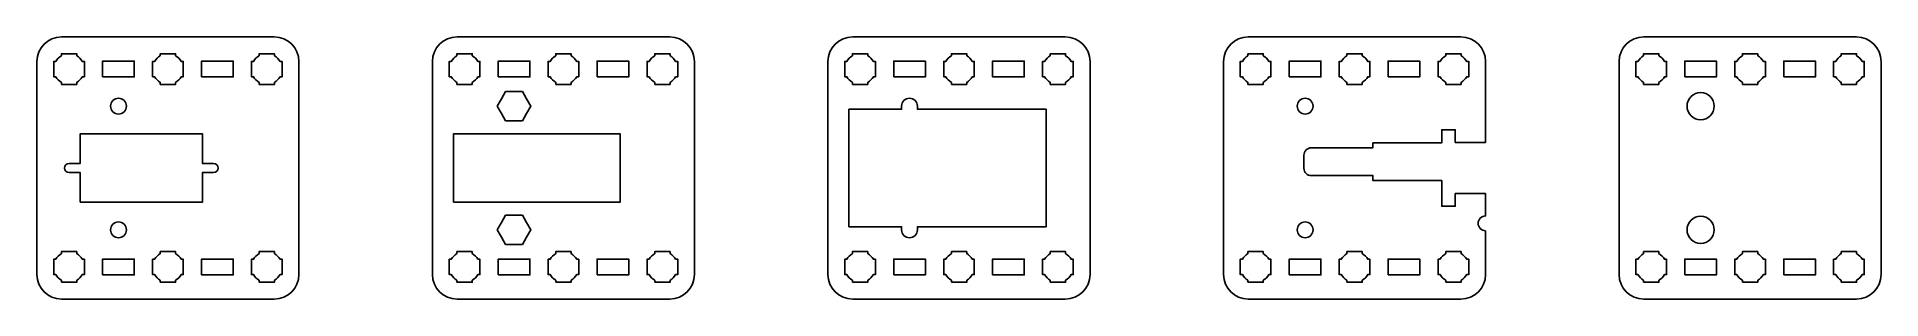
# Model space of a CAD drawing. Extents: x -52 to 322, y -355 to -302.
import ezdxf

# ---------------------------------------------------------------- set-up
doc = ezdxf.new("R2010")
doc.units = 0
doc.header["$MEASUREMENT"] = 0
doc.layers.add('LAYER_1', color=7, linetype='CONTINUOUS')

msp = doc.modelspace()

# ---------------------------------------------------------------- linework, layer by layer
at = {"layer": 'LAYER_1'}
for centre, major_axis in [((285, -316), (0, 2.75)), ((-35, -316), (0, 1.6)), ((205, -316), (0, 1.6)), ((-35, -341), (0, 1.6)), ((205, -341), (0, 1.6)), ((285, -341), (0, 2.75))]:
    msp.add_ellipse(centre, major_axis=major_axis, ratio=1, dxfattribs=at)
for points, knots in [([(-51.5001, -347.9983), (-51.5001, -347.9983), (-51.5003, -349.9994), (-51.5003, -349.9994), (-51.5003, -349.9994), (-51.5003, -352.7694), (-49.2694, -355.0003), (-46.4994, -355.0003), (-46.4994, -355.0003), (-46.4994, -355.0003), (-3.5007, -355.0003), (-3.5007, -355.0003), (-3.5007, -355.0003), (-0.7293, -355.0003), (1.5003, -352.7694), (1.5003, -349.9994), (1.5003, -349.9994), (1.5003, -349.9994), (1.5003, -307.0007), (1.5003, -307.0007), (1.5003, -307.0007), (1.5003, -304.2293), (-0.7293, -301.9997), (-3.5007, -301.9997), (-3.5007, -301.9997), (-3.5007, -301.9997), (-46.4994, -301.9997), (-46.4994, -301.9997), (-46.4994, -301.9997), (-49.2694, -301.9997), (-51.5003, -304.2293), (-51.5003, -307.0007), (-51.5003, -307.0007), (-51.5003, -307.0007), (-51.5003, -324.6555), (-51.5003, -324.6555), (-51.5003, -324.6555), (-51.5003, -324.6555), (-51.5001, -347.9983), (-51.5001, -347.9983)], [0, 0, 0, 0, 0.1, 0.1, 0.1, 0.1, 0.2, 0.2, 0.2, 0.2, 0.3, 0.3, 0.3, 0.3, 0.4, 0.4, 0.4, 0.4, 0.5, 0.5, 0.5, 0.5, 0.6, 0.6, 0.6, 0.6, 0.7, 0.7, 0.7, 0.7, 0.8, 0.8, 0.8, 0.8, 0.9, 0.9, 0.9, 0.9, 1, 1, 1, 1]), ([(28.4999, -347.9983), (28.4999, -347.9983), (28.4997, -349.9994), (28.4997, -349.9994), (28.4997, -349.9994), (28.4997, -352.7694), (30.7306, -355.0003), (33.5006, -355.0003), (33.5006, -355.0003), (33.5006, -355.0003), (76.4993, -355.0003), (76.4993, -355.0003), (76.4993, -355.0003), (79.2707, -355.0003), (81.5003, -352.7694), (81.5003, -349.9994), (81.5003, -349.9994), (81.5003, -349.9994), (81.5003, -307.0007), (81.5003, -307.0007), (81.5003, -307.0007), (81.5003, -304.2293), (79.2707, -301.9997), (76.4993, -301.9997), (76.4993, -301.9997), (76.4993, -301.9997), (33.5006, -301.9997), (33.5006, -301.9997), (33.5006, -301.9997), (30.7306, -301.9997), (28.4997, -304.2293), (28.4997, -307.0007), (28.4997, -307.0007), (28.4997, -307.0007), (28.4997, -324.6555), (28.4997, -324.6555), (28.4997, -324.6555), (28.4997, -324.6555), (28.4999, -347.9983), (28.4999, -347.9983)], [0, 0, 0, 0, 0.1, 0.1, 0.1, 0.1, 0.2, 0.2, 0.2, 0.2, 0.3, 0.3, 0.3, 0.3, 0.4, 0.4, 0.4, 0.4, 0.5, 0.5, 0.5, 0.5, 0.6, 0.6, 0.6, 0.6, 0.7, 0.7, 0.7, 0.7, 0.8, 0.8, 0.8, 0.8, 0.9, 0.9, 0.9, 0.9, 1, 1, 1, 1]), ([(108.4999, -347.9983), (108.4999, -347.9983), (108.4997, -349.9994), (108.4997, -349.9994), (108.4997, -349.9994), (108.4997, -352.7694), (110.7306, -355.0003), (113.5006, -355.0003), (113.5006, -355.0003), (113.5006, -355.0003), (156.4993, -355.0003), (156.4993, -355.0003), (156.4993, -355.0003), (159.2707, -355.0003), (161.5003, -352.7694), (161.5003, -349.9994), (161.5003, -349.9994), (161.5003, -349.9994), (161.5003, -307.0007), (161.5003, -307.0007), (161.5003, -307.0007), (161.5003, -304.2293), (159.2707, -301.9997), (156.4993, -301.9997), (156.4993, -301.9997), (156.4993, -301.9997), (113.5006, -301.9997), (113.5006, -301.9997), (113.5006, -301.9997), (110.7306, -301.9997), (108.4997, -304.2293), (108.4997, -307.0007), (108.4997, -307.0007), (108.4997, -307.0007), (108.4997, -324.6555), (108.4997, -324.6555), (108.4997, -324.6555), (108.4997, -324.6555), (108.4999, -347.9983), (108.4999, -347.9983)], [0, 0, 0, 0, 0.1, 0.1, 0.1, 0.1, 0.2, 0.2, 0.2, 0.2, 0.3, 0.3, 0.3, 0.3, 0.4, 0.4, 0.4, 0.4, 0.5, 0.5, 0.5, 0.5, 0.6, 0.6, 0.6, 0.6, 0.7, 0.7, 0.7, 0.7, 0.8, 0.8, 0.8, 0.8, 0.9, 0.9, 0.9, 0.9, 1, 1, 1, 1]), ([(241.5, -341.19), (240.6717, -341.19), (240, -340.5183), (240, -339.69), (240, -339.69), (240, -338.8617), (240.6717, -338.19), (241.5, -338.19), (241.5, -338.19), (241.5, -338.19), (241.5, -333.68), (241.5, -333.68), (241.5, -333.68), (241.5, -333.68), (235.3699, -333.68), (235.3699, -333.68), (235.3699, -333.68), (235.3699, -333.68), (235.3699, -336.22), (235.3699, -336.22), (235.3699, -336.22), (235.3699, -336.22), (232.6299, -336.22), (232.6299, -336.22), (232.6299, -336.22), (232.6299, -336.22), (232.6299, -331.04), (232.6299, -331.04), (232.6299, -331.04), (232.6299, -331.04), (218.7299, -331.04), (218.7299, -331.04), (218.7299, -331.04), (218.7299, -331.04), (218.7302, -330.04), (218.7302, -330.04), (218.7302, -330.04), (218.7302, -330.04), (208.9998, -330.04), (208.9998, -330.04), (208.9998, -330.04), (208.9998, -330.04), (206.25, -330.04), (206.25, -330.04), (206.25, -330.04), (205.4217, -330.04), (204.75, -329.3683), (204.75, -328.5401), (204.75, -328.5401), (204.75, -328.5401), (204.7501, -325.9201), (204.7501, -325.9201), (204.7501, -325.9201), (204.7501, -325.0917), (205.4218, -324.42), (206.2501, -324.42), (206.2501, -324.42), (206.2501, -324.42), (208.9998, -324.42), (208.9998, -324.42), (208.9998, -324.42), (208.9998, -324.42), (218.7302, -324.42), (218.7302, -324.42), (218.7302, -324.42), (218.7302, -324.42), (218.7299, -323.42), (218.7299, -323.42), (218.7299, -323.42), (218.7299, -323.42), (232.6299, -323.42), (232.6299, -323.42), (232.6299, -323.42), (232.6299, -323.42), (232.6299, -320.78), (232.6299, -320.78), (232.6299, -320.78), (232.6299, -320.78), (235.3699, -320.78), (235.3699, -320.78), (235.3699, -320.78), (235.3699, -320.78), (235.3699, -323.32), (235.3699, -323.32), (235.3699, -323.32), (235.3699, -323.32), (241.5, -323.32), (241.5, -323.32), (241.5, -323.32), (241.5, -323.32), (241.5003, -307.0007), (241.5003, -307.0007), (241.5003, -307.0007), (241.5003, -304.2293), (239.2707, -301.9997), (236.4993, -301.9997), (236.4993, -301.9997), (236.4993, -301.9997), (193.5006, -301.9997), (193.5006, -301.9997), (193.5006, -301.9997), (190.7306, -301.9997), (188.4997, -304.2293), (188.4997, -307.0007), (188.4997, -307.0007), (188.4997, -307.0007), (188.4997, -324.6555), (188.4997, -324.6555), (188.4997, -324.6555), (188.4997, -324.6555), (188.4999, -347.9983), (188.4999, -347.9983), (188.4999, -347.9983), (188.4999, -347.9983), (188.4997, -349.9994), (188.4997, -349.9994), (188.4997, -349.9994), (188.4997, -352.7694), (190.7306, -355.0003), (193.5006, -355.0003), (193.5006, -355.0003), (193.5006, -355.0003), (236.4993, -355.0003), (236.4993, -355.0003), (236.4993, -355.0003), (239.2707, -355.0003), (241.5003, -352.7694), (241.5003, -349.9994), (241.5003, -349.9994), (241.5003, -349.9994), (241.5, -341.19), (241.5, -341.19)], [0, 0, 0, 0, 0.03030303, 0.03030303, 0.03030303, 0.03030303, 0.06060606, 0.06060606, 0.06060606, 0.06060606, 0.09090909, 0.09090909, 0.09090909, 0.09090909, 0.12121212, 0.12121212, 0.12121212, 0.12121212, 0.15151515, 0.15151515, 0.15151515, 0.15151515, 0.18181818, 0.18181818, 0.18181818, 0.18181818, 0.21212121, 0.21212121, 0.21212121, 0.21212121, 0.24242424, 0.24242424, 0.24242424, 0.24242424, 0.27272727, 0.27272727, 0.27272727, 0.27272727, 0.3030303, 0.3030303, 0.3030303, 0.3030303, 0.33333333, 0.33333333, 0.33333333, 0.33333333, 0.36363636, 0.36363636, 0.36363636, 0.36363636, 0.39393939, 0.39393939, 0.39393939, 0.39393939, 0.42424242, 0.42424242, 0.42424242, 0.42424242, 0.45454545, 0.45454545, 0.45454545, 0.45454545, 0.48484848, 0.48484848, 0.48484848, 0.48484848, 0.51515152, 0.51515152, 0.51515152, 0.51515152, 0.54545455, 0.54545455, 0.54545455, 0.54545455, 0.57575758, 0.57575758, 0.57575758, 0.57575758, 0.60606061, 0.60606061, 0.60606061, 0.60606061, 0.63636364, 0.63636364, 0.63636364, 0.63636364, 0.66666667, 0.66666667, 0.66666667, 0.66666667, 0.6969697, 0.6969697, 0.6969697, 0.6969697, 0.72727273, 0.72727273, 0.72727273, 0.72727273, 0.75757576, 0.75757576, 0.75757576, 0.75757576, 0.78787879, 0.78787879, 0.78787879, 0.78787879, 0.81818182, 0.81818182, 0.81818182, 0.81818182, 0.84848485, 0.84848485, 0.84848485, 0.84848485, 0.87878788, 0.87878788, 0.87878788, 0.87878788, 0.90909091, 0.90909091, 0.90909091, 0.90909091, 0.93939394, 0.93939394, 0.93939394, 0.93939394, 0.96969697, 0.96969697, 0.96969697, 0.96969697, 1, 1, 1, 1]), ([(268.4999, -347.9983), (268.4999, -347.9983), (268.4997, -349.9994), (268.4997, -349.9994), (268.4997, -349.9994), (268.4997, -352.7694), (270.7306, -355.0003), (273.5006, -355.0003), (273.5006, -355.0003), (273.5006, -355.0003), (316.4993, -355.0003), (316.4993, -355.0003), (316.4993, -355.0003), (319.2707, -355.0003), (321.5003, -352.7694), (321.5003, -349.9994), (321.5003, -349.9994), (321.5003, -349.9994), (321.5003, -307.0007), (321.5003, -307.0007), (321.5003, -307.0007), (321.5003, -304.2293), (319.2707, -301.9997), (316.4993, -301.9997), (316.4993, -301.9997), (316.4993, -301.9997), (273.5006, -301.9997), (273.5006, -301.9997), (273.5006, -301.9997), (270.7306, -301.9997), (268.4997, -304.2293), (268.4997, -307.0007), (268.4997, -307.0007), (268.4997, -307.0007), (268.4997, -324.6555), (268.4997, -324.6555), (268.4997, -324.6555), (268.4997, -324.6555), (268.4999, -347.9983), (268.4999, -347.9983)], [0, 0, 0, 0, 0.1, 0.1, 0.1, 0.1, 0.2, 0.2, 0.2, 0.2, 0.3, 0.3, 0.3, 0.3, 0.4, 0.4, 0.4, 0.4, 0.5, 0.5, 0.5, 0.5, 0.6, 0.6, 0.6, 0.6, 0.7, 0.7, 0.7, 0.7, 0.8, 0.8, 0.8, 0.8, 0.9, 0.9, 0.9, 0.9, 1, 1, 1, 1]), ([(-46.5493, -311.6), (-46.5493, -311.6), (-46.5493, -311.1855), (-46.5493, -311.1855), (-46.5493, -311.1855), (-47.0206, -310.9135), (-47.4124, -310.5206), (-47.6844, -310.0507), (-47.6844, -310.0507), (-47.6844, -310.0507), (-48.1, -310.0507), (-48.1, -310.0507), (-48.1, -310.0507), (-48.1, -310.0507), (-48.1, -308.5), (-48.1, -308.5), (-48.1, -308.5), (-48.1, -308.5), (-48.1, -306.9508), (-48.1, -306.9508), (-48.1, -306.9508), (-48.1, -306.9508), (-47.6844, -306.9508), (-47.6844, -306.9508), (-47.6844, -306.9508), (-47.4124, -306.4794), (-47.0206, -306.0879), (-46.5493, -305.816), (-46.5493, -305.816), (-46.5493, -305.816), (-46.5493, -305.4001), (-46.5493, -305.4001), (-46.5493, -305.4001), (-46.5493, -305.4001), (-45, -305.4001), (-45, -305.4001), (-45, -305.4001), (-45, -305.4001), (-43.4492, -305.4001), (-43.4492, -305.4001), (-43.4492, -305.4001), (-43.4492, -305.4001), (-43.4492, -305.816), (-43.4492, -305.816), (-43.4492, -305.816), (-42.9794, -306.0879), (-42.5864, -306.4794), (-42.3144, -306.9508), (-42.3144, -306.9508), (-42.3144, -306.9508), (-41.9, -306.9508), (-41.9, -306.9508), (-41.9, -306.9508), (-41.9, -306.9508), (-41.9, -308.5), (-41.9, -308.5), (-41.9, -308.5), (-41.9, -308.5), (-41.9, -310.0507), (-41.9, -310.0507), (-41.9, -310.0507), (-41.9, -310.0507), (-42.3144, -310.0507), (-42.3144, -310.0507), (-42.3144, -310.0507), (-42.5864, -310.5206), (-42.9794, -310.9135), (-43.4492, -311.1855), (-43.4492, -311.1855), (-43.4492, -311.1855), (-43.4492, -311.6), (-43.4492, -311.6), (-43.4492, -311.6), (-43.4492, -311.6), (-45, -311.6), (-45, -311.6), (-45, -311.6), (-45, -311.6), (-46.5493, -311.6), (-46.5493, -311.6)], [0, 0, 0, 0, 0.05, 0.05, 0.05, 0.05, 0.1, 0.1, 0.1, 0.1, 0.15, 0.15, 0.15, 0.15, 0.2, 0.2, 0.2, 0.2, 0.25, 0.25, 0.25, 0.25, 0.3, 0.3, 0.3, 0.3, 0.35, 0.35, 0.35, 0.35, 0.4, 0.4, 0.4, 0.4, 0.45, 0.45, 0.45, 0.45, 0.5, 0.5, 0.5, 0.5, 0.55, 0.55, 0.55, 0.55, 0.6, 0.6, 0.6, 0.6, 0.65, 0.65, 0.65, 0.65, 0.7, 0.7, 0.7, 0.7, 0.75, 0.75, 0.75, 0.75, 0.8, 0.8, 0.8, 0.8, 0.85, 0.85, 0.85, 0.85, 0.9, 0.9, 0.9, 0.9, 0.95, 0.95, 0.95, 0.95, 1, 1, 1, 1]), ([(-26.5493, -311.6), (-26.5493, -311.6), (-26.5493, -311.1855), (-26.5493, -311.1855), (-26.5493, -311.1855), (-27.0206, -310.9135), (-27.4124, -310.5206), (-27.6844, -310.0507), (-27.6844, -310.0507), (-27.6844, -310.0507), (-28.1, -310.0507), (-28.1, -310.0507), (-28.1, -310.0507), (-28.1, -310.0507), (-28.1, -308.5), (-28.1, -308.5), (-28.1, -308.5), (-28.1, -308.5), (-28.1, -306.9508), (-28.1, -306.9508), (-28.1, -306.9508), (-28.1, -306.9508), (-27.6844, -306.9508), (-27.6844, -306.9508), (-27.6844, -306.9508), (-27.4124, -306.4794), (-27.0206, -306.0879), (-26.5493, -305.816), (-26.5493, -305.816), (-26.5493, -305.816), (-26.5493, -305.4001), (-26.5493, -305.4001), (-26.5493, -305.4001), (-26.5493, -305.4001), (-25, -305.4001), (-25, -305.4001), (-25, -305.4001), (-25, -305.4001), (-23.4492, -305.4001), (-23.4492, -305.4001), (-23.4492, -305.4001), (-23.4492, -305.4001), (-23.4492, -305.816), (-23.4492, -305.816), (-23.4492, -305.816), (-22.9794, -306.0879), (-22.5864, -306.4794), (-22.3144, -306.9508), (-22.3144, -306.9508), (-22.3144, -306.9508), (-21.9, -306.9508), (-21.9, -306.9508), (-21.9, -306.9508), (-21.9, -306.9508), (-21.9, -308.5), (-21.9, -308.5), (-21.9, -308.5), (-21.9, -308.5), (-21.9, -310.0507), (-21.9, -310.0507), (-21.9, -310.0507), (-21.9, -310.0507), (-22.3144, -310.0507), (-22.3144, -310.0507), (-22.3144, -310.0507), (-22.5864, -310.5206), (-22.9794, -310.9135), (-23.4492, -311.1855), (-23.4492, -311.1855), (-23.4492, -311.1855), (-23.4492, -311.6), (-23.4492, -311.6), (-23.4492, -311.6), (-23.4492, -311.6), (-25, -311.6), (-25, -311.6), (-25, -311.6), (-25, -311.6), (-26.5493, -311.6), (-26.5493, -311.6)], [0, 0, 0, 0, 0.05, 0.05, 0.05, 0.05, 0.1, 0.1, 0.1, 0.1, 0.15, 0.15, 0.15, 0.15, 0.2, 0.2, 0.2, 0.2, 0.25, 0.25, 0.25, 0.25, 0.3, 0.3, 0.3, 0.3, 0.35, 0.35, 0.35, 0.35, 0.4, 0.4, 0.4, 0.4, 0.45, 0.45, 0.45, 0.45, 0.5, 0.5, 0.5, 0.5, 0.55, 0.55, 0.55, 0.55, 0.6, 0.6, 0.6, 0.6, 0.65, 0.65, 0.65, 0.65, 0.7, 0.7, 0.7, 0.7, 0.75, 0.75, 0.75, 0.75, 0.8, 0.8, 0.8, 0.8, 0.85, 0.85, 0.85, 0.85, 0.9, 0.9, 0.9, 0.9, 0.95, 0.95, 0.95, 0.95, 1, 1, 1, 1]), ([(-6.5493, -311.6), (-6.5493, -311.6), (-6.5493, -311.1855), (-6.5493, -311.1855), (-6.5493, -311.1855), (-7.0206, -310.9135), (-7.4124, -310.5206), (-7.6844, -310.0507), (-7.6844, -310.0507), (-7.6844, -310.0507), (-8.1, -310.0507), (-8.1, -310.0507), (-8.1, -310.0507), (-8.1, -310.0507), (-8.1, -308.5), (-8.1, -308.5), (-8.1, -308.5), (-8.1, -308.5), (-8.1, -306.9508), (-8.1, -306.9508), (-8.1, -306.9508), (-8.1, -306.9508), (-7.6844, -306.9508), (-7.6844, -306.9508), (-7.6844, -306.9508), (-7.4124, -306.4794), (-7.0206, -306.0879), (-6.5493, -305.816), (-6.5493, -305.816), (-6.5493, -305.816), (-6.5493, -305.4001), (-6.5493, -305.4001), (-6.5493, -305.4001), (-6.5493, -305.4001), (-5, -305.4001), (-5, -305.4001), (-5, -305.4001), (-5, -305.4001), (-3.4492, -305.4001), (-3.4492, -305.4001), (-3.4492, -305.4001), (-3.4492, -305.4001), (-3.4492, -305.816), (-3.4492, -305.816), (-3.4492, -305.816), (-2.9794, -306.0879), (-2.5864, -306.4794), (-2.3144, -306.9508), (-2.3144, -306.9508), (-2.3144, -306.9508), (-1.9, -306.9508), (-1.9, -306.9508), (-1.9, -306.9508), (-1.9, -306.9508), (-1.9, -308.5), (-1.9, -308.5), (-1.9, -308.5), (-1.9, -308.5), (-1.9, -310.0507), (-1.9, -310.0507), (-1.9, -310.0507), (-1.9, -310.0507), (-2.3144, -310.0507), (-2.3144, -310.0507), (-2.3144, -310.0507), (-2.5864, -310.5206), (-2.9794, -310.9135), (-3.4492, -311.1855), (-3.4492, -311.1855), (-3.4492, -311.1855), (-3.4492, -311.6), (-3.4492, -311.6), (-3.4492, -311.6), (-3.4492, -311.6), (-5, -311.6), (-5, -311.6), (-5, -311.6), (-5, -311.6), (-6.5493, -311.6), (-6.5493, -311.6)], [0, 0, 0, 0, 0.05, 0.05, 0.05, 0.05, 0.1, 0.1, 0.1, 0.1, 0.15, 0.15, 0.15, 0.15, 0.2, 0.2, 0.2, 0.2, 0.25, 0.25, 0.25, 0.25, 0.3, 0.3, 0.3, 0.3, 0.35, 0.35, 0.35, 0.35, 0.4, 0.4, 0.4, 0.4, 0.45, 0.45, 0.45, 0.45, 0.5, 0.5, 0.5, 0.5, 0.55, 0.55, 0.55, 0.55, 0.6, 0.6, 0.6, 0.6, 0.65, 0.65, 0.65, 0.65, 0.7, 0.7, 0.7, 0.7, 0.75, 0.75, 0.75, 0.75, 0.8, 0.8, 0.8, 0.8, 0.85, 0.85, 0.85, 0.85, 0.9, 0.9, 0.9, 0.9, 0.95, 0.95, 0.95, 0.95, 1, 1, 1, 1]), ([(33.4507, -311.6), (33.4507, -311.6), (33.4507, -311.1855), (33.4507, -311.1855), (33.4507, -311.1855), (32.9794, -310.9135), (32.5876, -310.5206), (32.3156, -310.0507), (32.3156, -310.0507), (32.3156, -310.0507), (31.9, -310.0507), (31.9, -310.0507), (31.9, -310.0507), (31.9, -310.0507), (31.9, -308.5), (31.9, -308.5), (31.9, -308.5), (31.9, -308.5), (31.9, -306.9508), (31.9, -306.9508), (31.9, -306.9508), (31.9, -306.9508), (32.3156, -306.9508), (32.3156, -306.9508), (32.3156, -306.9508), (32.5876, -306.4794), (32.9794, -306.0879), (33.4507, -305.816), (33.4507, -305.816), (33.4507, -305.816), (33.4507, -305.4001), (33.4507, -305.4001), (33.4507, -305.4001), (33.4507, -305.4001), (35, -305.4001), (35, -305.4001), (35, -305.4001), (35, -305.4001), (36.5508, -305.4001), (36.5508, -305.4001), (36.5508, -305.4001), (36.5508, -305.4001), (36.5508, -305.816), (36.5508, -305.816), (36.5508, -305.816), (37.0206, -306.0879), (37.4136, -306.4794), (37.6856, -306.9508), (37.6856, -306.9508), (37.6856, -306.9508), (38.1, -306.9508), (38.1, -306.9508), (38.1, -306.9508), (38.1, -306.9508), (38.1, -308.5), (38.1, -308.5), (38.1, -308.5), (38.1, -308.5), (38.1, -310.0507), (38.1, -310.0507), (38.1, -310.0507), (38.1, -310.0507), (37.6856, -310.0507), (37.6856, -310.0507), (37.6856, -310.0507), (37.4136, -310.5206), (37.0206, -310.9135), (36.5508, -311.1855), (36.5508, -311.1855), (36.5508, -311.1855), (36.5508, -311.6), (36.5508, -311.6), (36.5508, -311.6), (36.5508, -311.6), (35, -311.6), (35, -311.6), (35, -311.6), (35, -311.6), (33.4507, -311.6), (33.4507, -311.6)], [0, 0, 0, 0, 0.05, 0.05, 0.05, 0.05, 0.1, 0.1, 0.1, 0.1, 0.15, 0.15, 0.15, 0.15, 0.2, 0.2, 0.2, 0.2, 0.25, 0.25, 0.25, 0.25, 0.3, 0.3, 0.3, 0.3, 0.35, 0.35, 0.35, 0.35, 0.4, 0.4, 0.4, 0.4, 0.45, 0.45, 0.45, 0.45, 0.5, 0.5, 0.5, 0.5, 0.55, 0.55, 0.55, 0.55, 0.6, 0.6, 0.6, 0.6, 0.65, 0.65, 0.65, 0.65, 0.7, 0.7, 0.7, 0.7, 0.75, 0.75, 0.75, 0.75, 0.8, 0.8, 0.8, 0.8, 0.85, 0.85, 0.85, 0.85, 0.9, 0.9, 0.9, 0.9, 0.95, 0.95, 0.95, 0.95, 1, 1, 1, 1]), ([(53.4507, -311.6), (53.4507, -311.6), (53.4507, -311.1855), (53.4507, -311.1855), (53.4507, -311.1855), (52.9794, -310.9135), (52.5876, -310.5206), (52.3156, -310.0507), (52.3156, -310.0507), (52.3156, -310.0507), (51.9, -310.0507), (51.9, -310.0507), (51.9, -310.0507), (51.9, -310.0507), (51.9, -308.5), (51.9, -308.5), (51.9, -308.5), (51.9, -308.5), (51.9, -306.9508), (51.9, -306.9508), (51.9, -306.9508), (51.9, -306.9508), (52.3156, -306.9508), (52.3156, -306.9508), (52.3156, -306.9508), (52.5876, -306.4794), (52.9794, -306.0879), (53.4507, -305.816), (53.4507, -305.816), (53.4507, -305.816), (53.4507, -305.4001), (53.4507, -305.4001), (53.4507, -305.4001), (53.4507, -305.4001), (55, -305.4001), (55, -305.4001), (55, -305.4001), (55, -305.4001), (56.5508, -305.4001), (56.5508, -305.4001), (56.5508, -305.4001), (56.5508, -305.4001), (56.5508, -305.816), (56.5508, -305.816), (56.5508, -305.816), (57.0206, -306.0879), (57.4136, -306.4794), (57.6856, -306.9508), (57.6856, -306.9508), (57.6856, -306.9508), (58.1, -306.9508), (58.1, -306.9508), (58.1, -306.9508), (58.1, -306.9508), (58.1, -308.5), (58.1, -308.5), (58.1, -308.5), (58.1, -308.5), (58.1, -310.0507), (58.1, -310.0507), (58.1, -310.0507), (58.1, -310.0507), (57.6856, -310.0507), (57.6856, -310.0507), (57.6856, -310.0507), (57.4136, -310.5206), (57.0206, -310.9135), (56.5508, -311.1855), (56.5508, -311.1855), (56.5508, -311.1855), (56.5508, -311.6), (56.5508, -311.6), (56.5508, -311.6), (56.5508, -311.6), (55, -311.6), (55, -311.6), (55, -311.6), (55, -311.6), (53.4507, -311.6), (53.4507, -311.6)], [0, 0, 0, 0, 0.05, 0.05, 0.05, 0.05, 0.1, 0.1, 0.1, 0.1, 0.15, 0.15, 0.15, 0.15, 0.2, 0.2, 0.2, 0.2, 0.25, 0.25, 0.25, 0.25, 0.3, 0.3, 0.3, 0.3, 0.35, 0.35, 0.35, 0.35, 0.4, 0.4, 0.4, 0.4, 0.45, 0.45, 0.45, 0.45, 0.5, 0.5, 0.5, 0.5, 0.55, 0.55, 0.55, 0.55, 0.6, 0.6, 0.6, 0.6, 0.65, 0.65, 0.65, 0.65, 0.7, 0.7, 0.7, 0.7, 0.75, 0.75, 0.75, 0.75, 0.8, 0.8, 0.8, 0.8, 0.85, 0.85, 0.85, 0.85, 0.9, 0.9, 0.9, 0.9, 0.95, 0.95, 0.95, 0.95, 1, 1, 1, 1]), ([(73.4507, -311.6), (73.4507, -311.6), (73.4507, -311.1855), (73.4507, -311.1855), (73.4507, -311.1855), (72.9794, -310.9135), (72.5876, -310.5206), (72.3156, -310.0507), (72.3156, -310.0507), (72.3156, -310.0507), (71.9, -310.0507), (71.9, -310.0507), (71.9, -310.0507), (71.9, -310.0507), (71.9, -308.5), (71.9, -308.5), (71.9, -308.5), (71.9, -308.5), (71.9, -306.9508), (71.9, -306.9508), (71.9, -306.9508), (71.9, -306.9508), (72.3156, -306.9508), (72.3156, -306.9508), (72.3156, -306.9508), (72.5876, -306.4794), (72.9794, -306.0879), (73.4507, -305.816), (73.4507, -305.816), (73.4507, -305.816), (73.4507, -305.4001), (73.4507, -305.4001), (73.4507, -305.4001), (73.4507, -305.4001), (75, -305.4001), (75, -305.4001), (75, -305.4001), (75, -305.4001), (76.5508, -305.4001), (76.5508, -305.4001), (76.5508, -305.4001), (76.5508, -305.4001), (76.5508, -305.816), (76.5508, -305.816), (76.5508, -305.816), (77.0206, -306.0879), (77.4136, -306.4794), (77.6856, -306.9508), (77.6856, -306.9508), (77.6856, -306.9508), (78.1, -306.9508), (78.1, -306.9508), (78.1, -306.9508), (78.1, -306.9508), (78.1, -308.5), (78.1, -308.5), (78.1, -308.5), (78.1, -308.5), (78.1, -310.0507), (78.1, -310.0507), (78.1, -310.0507), (78.1, -310.0507), (77.6856, -310.0507), (77.6856, -310.0507), (77.6856, -310.0507), (77.4136, -310.5206), (77.0206, -310.9135), (76.5508, -311.1855), (76.5508, -311.1855), (76.5508, -311.1855), (76.5508, -311.6), (76.5508, -311.6), (76.5508, -311.6), (76.5508, -311.6), (75, -311.6), (75, -311.6), (75, -311.6), (75, -311.6), (73.4507, -311.6), (73.4507, -311.6)], [0, 0, 0, 0, 0.05, 0.05, 0.05, 0.05, 0.1, 0.1, 0.1, 0.1, 0.15, 0.15, 0.15, 0.15, 0.2, 0.2, 0.2, 0.2, 0.25, 0.25, 0.25, 0.25, 0.3, 0.3, 0.3, 0.3, 0.35, 0.35, 0.35, 0.35, 0.4, 0.4, 0.4, 0.4, 0.45, 0.45, 0.45, 0.45, 0.5, 0.5, 0.5, 0.5, 0.55, 0.55, 0.55, 0.55, 0.6, 0.6, 0.6, 0.6, 0.65, 0.65, 0.65, 0.65, 0.7, 0.7, 0.7, 0.7, 0.75, 0.75, 0.75, 0.75, 0.8, 0.8, 0.8, 0.8, 0.85, 0.85, 0.85, 0.85, 0.9, 0.9, 0.9, 0.9, 0.95, 0.95, 0.95, 0.95, 1, 1, 1, 1]), ([(113.4507, -311.6), (113.4507, -311.6), (113.4507, -311.1855), (113.4507, -311.1855), (113.4507, -311.1855), (112.9794, -310.9135), (112.5876, -310.5206), (112.3156, -310.0507), (112.3156, -310.0507), (112.3156, -310.0507), (111.9, -310.0507), (111.9, -310.0507), (111.9, -310.0507), (111.9, -310.0507), (111.9, -308.5), (111.9, -308.5), (111.9, -308.5), (111.9, -308.5), (111.9, -306.9508), (111.9, -306.9508), (111.9, -306.9508), (111.9, -306.9508), (112.3156, -306.9508), (112.3156, -306.9508), (112.3156, -306.9508), (112.5876, -306.4794), (112.9794, -306.0879), (113.4507, -305.816), (113.4507, -305.816), (113.4507, -305.816), (113.4507, -305.4001), (113.4507, -305.4001), (113.4507, -305.4001), (113.4507, -305.4001), (115, -305.4001), (115, -305.4001), (115, -305.4001), (115, -305.4001), (116.5508, -305.4001), (116.5508, -305.4001), (116.5508, -305.4001), (116.5508, -305.4001), (116.5508, -305.816), (116.5508, -305.816), (116.5508, -305.816), (117.0206, -306.0879), (117.4136, -306.4794), (117.6856, -306.9508), (117.6856, -306.9508), (117.6856, -306.9508), (118.1, -306.9508), (118.1, -306.9508), (118.1, -306.9508), (118.1, -306.9508), (118.1, -308.5), (118.1, -308.5), (118.1, -308.5), (118.1, -308.5), (118.1, -310.0507), (118.1, -310.0507), (118.1, -310.0507), (118.1, -310.0507), (117.6856, -310.0507), (117.6856, -310.0507), (117.6856, -310.0507), (117.4136, -310.5206), (117.0206, -310.9135), (116.5508, -311.1855), (116.5508, -311.1855), (116.5508, -311.1855), (116.5508, -311.6), (116.5508, -311.6), (116.5508, -311.6), (116.5508, -311.6), (115, -311.6), (115, -311.6), (115, -311.6), (115, -311.6), (113.4507, -311.6), (113.4507, -311.6)], [0, 0, 0, 0, 0.05, 0.05, 0.05, 0.05, 0.1, 0.1, 0.1, 0.1, 0.15, 0.15, 0.15, 0.15, 0.2, 0.2, 0.2, 0.2, 0.25, 0.25, 0.25, 0.25, 0.3, 0.3, 0.3, 0.3, 0.35, 0.35, 0.35, 0.35, 0.4, 0.4, 0.4, 0.4, 0.45, 0.45, 0.45, 0.45, 0.5, 0.5, 0.5, 0.5, 0.55, 0.55, 0.55, 0.55, 0.6, 0.6, 0.6, 0.6, 0.65, 0.65, 0.65, 0.65, 0.7, 0.7, 0.7, 0.7, 0.75, 0.75, 0.75, 0.75, 0.8, 0.8, 0.8, 0.8, 0.85, 0.85, 0.85, 0.85, 0.9, 0.9, 0.9, 0.9, 0.95, 0.95, 0.95, 0.95, 1, 1, 1, 1]), ([(133.4507, -311.6), (133.4507, -311.6), (133.4507, -311.1855), (133.4507, -311.1855), (133.4507, -311.1855), (132.9794, -310.9135), (132.5876, -310.5206), (132.3156, -310.0507), (132.3156, -310.0507), (132.3156, -310.0507), (131.9, -310.0507), (131.9, -310.0507), (131.9, -310.0507), (131.9, -310.0507), (131.9, -308.5), (131.9, -308.5), (131.9, -308.5), (131.9, -308.5), (131.9, -306.9508), (131.9, -306.9508), (131.9, -306.9508), (131.9, -306.9508), (132.3156, -306.9508), (132.3156, -306.9508), (132.3156, -306.9508), (132.5876, -306.4794), (132.9794, -306.0879), (133.4507, -305.816), (133.4507, -305.816), (133.4507, -305.816), (133.4507, -305.4001), (133.4507, -305.4001), (133.4507, -305.4001), (133.4507, -305.4001), (135, -305.4001), (135, -305.4001), (135, -305.4001), (135, -305.4001), (136.5508, -305.4001), (136.5508, -305.4001), (136.5508, -305.4001), (136.5508, -305.4001), (136.5508, -305.816), (136.5508, -305.816), (136.5508, -305.816), (137.0206, -306.0879), (137.4136, -306.4794), (137.6856, -306.9508), (137.6856, -306.9508), (137.6856, -306.9508), (138.1, -306.9508), (138.1, -306.9508), (138.1, -306.9508), (138.1, -306.9508), (138.1, -308.5), (138.1, -308.5), (138.1, -308.5), (138.1, -308.5), (138.1, -310.0507), (138.1, -310.0507), (138.1, -310.0507), (138.1, -310.0507), (137.6856, -310.0507), (137.6856, -310.0507), (137.6856, -310.0507), (137.4136, -310.5206), (137.0206, -310.9135), (136.5508, -311.1855), (136.5508, -311.1855), (136.5508, -311.1855), (136.5508, -311.6), (136.5508, -311.6), (136.5508, -311.6), (136.5508, -311.6), (135, -311.6), (135, -311.6), (135, -311.6), (135, -311.6), (133.4507, -311.6), (133.4507, -311.6)], [0, 0, 0, 0, 0.05, 0.05, 0.05, 0.05, 0.1, 0.1, 0.1, 0.1, 0.15, 0.15, 0.15, 0.15, 0.2, 0.2, 0.2, 0.2, 0.25, 0.25, 0.25, 0.25, 0.3, 0.3, 0.3, 0.3, 0.35, 0.35, 0.35, 0.35, 0.4, 0.4, 0.4, 0.4, 0.45, 0.45, 0.45, 0.45, 0.5, 0.5, 0.5, 0.5, 0.55, 0.55, 0.55, 0.55, 0.6, 0.6, 0.6, 0.6, 0.65, 0.65, 0.65, 0.65, 0.7, 0.7, 0.7, 0.7, 0.75, 0.75, 0.75, 0.75, 0.8, 0.8, 0.8, 0.8, 0.85, 0.85, 0.85, 0.85, 0.9, 0.9, 0.9, 0.9, 0.95, 0.95, 0.95, 0.95, 1, 1, 1, 1]), ([(153.4507, -311.6), (153.4507, -311.6), (153.4507, -311.1855), (153.4507, -311.1855), (153.4507, -311.1855), (152.9794, -310.9135), (152.5876, -310.5206), (152.3156, -310.0507), (152.3156, -310.0507), (152.3156, -310.0507), (151.9, -310.0507), (151.9, -310.0507), (151.9, -310.0507), (151.9, -310.0507), (151.9, -308.5), (151.9, -308.5), (151.9, -308.5), (151.9, -308.5), (151.9, -306.9508), (151.9, -306.9508), (151.9, -306.9508), (151.9, -306.9508), (152.3156, -306.9508), (152.3156, -306.9508), (152.3156, -306.9508), (152.5876, -306.4794), (152.9794, -306.0879), (153.4507, -305.816), (153.4507, -305.816), (153.4507, -305.816), (153.4507, -305.4001), (153.4507, -305.4001), (153.4507, -305.4001), (153.4507, -305.4001), (155, -305.4001), (155, -305.4001), (155, -305.4001), (155, -305.4001), (156.5508, -305.4001), (156.5508, -305.4001), (156.5508, -305.4001), (156.5508, -305.4001), (156.5508, -305.816), (156.5508, -305.816), (156.5508, -305.816), (157.0206, -306.0879), (157.4136, -306.4794), (157.6856, -306.9508), (157.6856, -306.9508), (157.6856, -306.9508), (158.1, -306.9508), (158.1, -306.9508), (158.1, -306.9508), (158.1, -306.9508), (158.1, -308.5), (158.1, -308.5), (158.1, -308.5), (158.1, -308.5), (158.1, -310.0507), (158.1, -310.0507), (158.1, -310.0507), (158.1, -310.0507), (157.6856, -310.0507), (157.6856, -310.0507), (157.6856, -310.0507), (157.4136, -310.5206), (157.0206, -310.9135), (156.5508, -311.1855), (156.5508, -311.1855), (156.5508, -311.1855), (156.5508, -311.6), (156.5508, -311.6), (156.5508, -311.6), (156.5508, -311.6), (155, -311.6), (155, -311.6), (155, -311.6), (155, -311.6), (153.4507, -311.6), (153.4507, -311.6)], [0, 0, 0, 0, 0.05, 0.05, 0.05, 0.05, 0.1, 0.1, 0.1, 0.1, 0.15, 0.15, 0.15, 0.15, 0.2, 0.2, 0.2, 0.2, 0.25, 0.25, 0.25, 0.25, 0.3, 0.3, 0.3, 0.3, 0.35, 0.35, 0.35, 0.35, 0.4, 0.4, 0.4, 0.4, 0.45, 0.45, 0.45, 0.45, 0.5, 0.5, 0.5, 0.5, 0.55, 0.55, 0.55, 0.55, 0.6, 0.6, 0.6, 0.6, 0.65, 0.65, 0.65, 0.65, 0.7, 0.7, 0.7, 0.7, 0.75, 0.75, 0.75, 0.75, 0.8, 0.8, 0.8, 0.8, 0.85, 0.85, 0.85, 0.85, 0.9, 0.9, 0.9, 0.9, 0.95, 0.95, 0.95, 0.95, 1, 1, 1, 1]), ([(193.4507, -311.6), (193.4507, -311.6), (193.4507, -311.1855), (193.4507, -311.1855), (193.4507, -311.1855), (192.9794, -310.9135), (192.5876, -310.5206), (192.3156, -310.0507), (192.3156, -310.0507), (192.3156, -310.0507), (191.9, -310.0507), (191.9, -310.0507), (191.9, -310.0507), (191.9, -310.0507), (191.9, -308.5), (191.9, -308.5), (191.9, -308.5), (191.9, -308.5), (191.9, -306.9508), (191.9, -306.9508), (191.9, -306.9508), (191.9, -306.9508), (192.3156, -306.9508), (192.3156, -306.9508), (192.3156, -306.9508), (192.5876, -306.4794), (192.9794, -306.0879), (193.4507, -305.816), (193.4507, -305.816), (193.4507, -305.816), (193.4507, -305.4001), (193.4507, -305.4001), (193.4507, -305.4001), (193.4507, -305.4001), (195, -305.4001), (195, -305.4001), (195, -305.4001), (195, -305.4001), (196.5508, -305.4001), (196.5508, -305.4001), (196.5508, -305.4001), (196.5508, -305.4001), (196.5508, -305.816), (196.5508, -305.816), (196.5508, -305.816), (197.0206, -306.0879), (197.4136, -306.4794), (197.6856, -306.9508), (197.6856, -306.9508), (197.6856, -306.9508), (198.1, -306.9508), (198.1, -306.9508), (198.1, -306.9508), (198.1, -306.9508), (198.1, -308.5), (198.1, -308.5), (198.1, -308.5), (198.1, -308.5), (198.1, -310.0507), (198.1, -310.0507), (198.1, -310.0507), (198.1, -310.0507), (197.6856, -310.0507), (197.6856, -310.0507), (197.6856, -310.0507), (197.4136, -310.5206), (197.0206, -310.9135), (196.5508, -311.1855), (196.5508, -311.1855), (196.5508, -311.1855), (196.5508, -311.6), (196.5508, -311.6), (196.5508, -311.6), (196.5508, -311.6), (195, -311.6), (195, -311.6), (195, -311.6), (195, -311.6), (193.4507, -311.6), (193.4507, -311.6)], [0, 0, 0, 0, 0.05, 0.05, 0.05, 0.05, 0.1, 0.1, 0.1, 0.1, 0.15, 0.15, 0.15, 0.15, 0.2, 0.2, 0.2, 0.2, 0.25, 0.25, 0.25, 0.25, 0.3, 0.3, 0.3, 0.3, 0.35, 0.35, 0.35, 0.35, 0.4, 0.4, 0.4, 0.4, 0.45, 0.45, 0.45, 0.45, 0.5, 0.5, 0.5, 0.5, 0.55, 0.55, 0.55, 0.55, 0.6, 0.6, 0.6, 0.6, 0.65, 0.65, 0.65, 0.65, 0.7, 0.7, 0.7, 0.7, 0.75, 0.75, 0.75, 0.75, 0.8, 0.8, 0.8, 0.8, 0.85, 0.85, 0.85, 0.85, 0.9, 0.9, 0.9, 0.9, 0.95, 0.95, 0.95, 0.95, 1, 1, 1, 1]), ([(213.4507, -311.6), (213.4507, -311.6), (213.4507, -311.1855), (213.4507, -311.1855), (213.4507, -311.1855), (212.9794, -310.9135), (212.5876, -310.5206), (212.3156, -310.0507), (212.3156, -310.0507), (212.3156, -310.0507), (211.9, -310.0507), (211.9, -310.0507), (211.9, -310.0507), (211.9, -310.0507), (211.9, -308.5), (211.9, -308.5), (211.9, -308.5), (211.9, -308.5), (211.9, -306.9508), (211.9, -306.9508), (211.9, -306.9508), (211.9, -306.9508), (212.3156, -306.9508), (212.3156, -306.9508), (212.3156, -306.9508), (212.5876, -306.4794), (212.9794, -306.0879), (213.4507, -305.816), (213.4507, -305.816), (213.4507, -305.816), (213.4507, -305.4001), (213.4507, -305.4001), (213.4507, -305.4001), (213.4507, -305.4001), (215, -305.4001), (215, -305.4001), (215, -305.4001), (215, -305.4001), (216.5508, -305.4001), (216.5508, -305.4001), (216.5508, -305.4001), (216.5508, -305.4001), (216.5508, -305.816), (216.5508, -305.816), (216.5508, -305.816), (217.0206, -306.0879), (217.4136, -306.4794), (217.6856, -306.9508), (217.6856, -306.9508), (217.6856, -306.9508), (218.1, -306.9508), (218.1, -306.9508), (218.1, -306.9508), (218.1, -306.9508), (218.1, -308.5), (218.1, -308.5), (218.1, -308.5), (218.1, -308.5), (218.1, -310.0507), (218.1, -310.0507), (218.1, -310.0507), (218.1, -310.0507), (217.6856, -310.0507), (217.6856, -310.0507), (217.6856, -310.0507), (217.4136, -310.5206), (217.0206, -310.9135), (216.5508, -311.1855), (216.5508, -311.1855), (216.5508, -311.1855), (216.5508, -311.6), (216.5508, -311.6), (216.5508, -311.6), (216.5508, -311.6), (215, -311.6), (215, -311.6), (215, -311.6), (215, -311.6), (213.4507, -311.6), (213.4507, -311.6)], [0, 0, 0, 0, 0.05, 0.05, 0.05, 0.05, 0.1, 0.1, 0.1, 0.1, 0.15, 0.15, 0.15, 0.15, 0.2, 0.2, 0.2, 0.2, 0.25, 0.25, 0.25, 0.25, 0.3, 0.3, 0.3, 0.3, 0.35, 0.35, 0.35, 0.35, 0.4, 0.4, 0.4, 0.4, 0.45, 0.45, 0.45, 0.45, 0.5, 0.5, 0.5, 0.5, 0.55, 0.55, 0.55, 0.55, 0.6, 0.6, 0.6, 0.6, 0.65, 0.65, 0.65, 0.65, 0.7, 0.7, 0.7, 0.7, 0.75, 0.75, 0.75, 0.75, 0.8, 0.8, 0.8, 0.8, 0.85, 0.85, 0.85, 0.85, 0.9, 0.9, 0.9, 0.9, 0.95, 0.95, 0.95, 0.95, 1, 1, 1, 1]), ([(233.4507, -311.6), (233.4507, -311.6), (233.4507, -311.1855), (233.4507, -311.1855), (233.4507, -311.1855), (232.9794, -310.9135), (232.5876, -310.5206), (232.3156, -310.0507), (232.3156, -310.0507), (232.3156, -310.0507), (231.9, -310.0507), (231.9, -310.0507), (231.9, -310.0507), (231.9, -310.0507), (231.9, -308.5), (231.9, -308.5), (231.9, -308.5), (231.9, -308.5), (231.9, -306.9508), (231.9, -306.9508), (231.9, -306.9508), (231.9, -306.9508), (232.3156, -306.9508), (232.3156, -306.9508), (232.3156, -306.9508), (232.5876, -306.4794), (232.9794, -306.0879), (233.4507, -305.816), (233.4507, -305.816), (233.4507, -305.816), (233.4507, -305.4001), (233.4507, -305.4001), (233.4507, -305.4001), (233.4507, -305.4001), (235, -305.4001), (235, -305.4001), (235, -305.4001), (235, -305.4001), (236.5508, -305.4001), (236.5508, -305.4001), (236.5508, -305.4001), (236.5508, -305.4001), (236.5508, -305.816), (236.5508, -305.816), (236.5508, -305.816), (237.0206, -306.0879), (237.4136, -306.4794), (237.6856, -306.9508), (237.6856, -306.9508), (237.6856, -306.9508), (238.1, -306.9508), (238.1, -306.9508), (238.1, -306.9508), (238.1, -306.9508), (238.1, -308.5), (238.1, -308.5), (238.1, -308.5), (238.1, -308.5), (238.1, -310.0507), (238.1, -310.0507), (238.1, -310.0507), (238.1, -310.0507), (237.6856, -310.0507), (237.6856, -310.0507), (237.6856, -310.0507), (237.4136, -310.5206), (237.0206, -310.9135), (236.5508, -311.1855), (236.5508, -311.1855), (236.5508, -311.1855), (236.5508, -311.6), (236.5508, -311.6), (236.5508, -311.6), (236.5508, -311.6), (235, -311.6), (235, -311.6), (235, -311.6), (235, -311.6), (233.4507, -311.6), (233.4507, -311.6)], [0, 0, 0, 0, 0.05, 0.05, 0.05, 0.05, 0.1, 0.1, 0.1, 0.1, 0.15, 0.15, 0.15, 0.15, 0.2, 0.2, 0.2, 0.2, 0.25, 0.25, 0.25, 0.25, 0.3, 0.3, 0.3, 0.3, 0.35, 0.35, 0.35, 0.35, 0.4, 0.4, 0.4, 0.4, 0.45, 0.45, 0.45, 0.45, 0.5, 0.5, 0.5, 0.5, 0.55, 0.55, 0.55, 0.55, 0.6, 0.6, 0.6, 0.6, 0.65, 0.65, 0.65, 0.65, 0.7, 0.7, 0.7, 0.7, 0.75, 0.75, 0.75, 0.75, 0.8, 0.8, 0.8, 0.8, 0.85, 0.85, 0.85, 0.85, 0.9, 0.9, 0.9, 0.9, 0.95, 0.95, 0.95, 0.95, 1, 1, 1, 1]), ([(273.4507, -311.6), (273.4507, -311.6), (273.4507, -311.1855), (273.4507, -311.1855), (273.4507, -311.1855), (272.9794, -310.9135), (272.5876, -310.5206), (272.3156, -310.0507), (272.3156, -310.0507), (272.3156, -310.0507), (271.9, -310.0507), (271.9, -310.0507), (271.9, -310.0507), (271.9, -310.0507), (271.9, -308.5), (271.9, -308.5), (271.9, -308.5), (271.9, -308.5), (271.9, -306.9508), (271.9, -306.9508), (271.9, -306.9508), (271.9, -306.9508), (272.3156, -306.9508), (272.3156, -306.9508), (272.3156, -306.9508), (272.5876, -306.4794), (272.9794, -306.0879), (273.4507, -305.816), (273.4507, -305.816), (273.4507, -305.816), (273.4507, -305.4001), (273.4507, -305.4001), (273.4507, -305.4001), (273.4507, -305.4001), (275, -305.4001), (275, -305.4001), (275, -305.4001), (275, -305.4001), (276.5508, -305.4001), (276.5508, -305.4001), (276.5508, -305.4001), (276.5508, -305.4001), (276.5508, -305.816), (276.5508, -305.816), (276.5508, -305.816), (277.0206, -306.0879), (277.4136, -306.4794), (277.6856, -306.9508), (277.6856, -306.9508), (277.6856, -306.9508), (278.1, -306.9508), (278.1, -306.9508), (278.1, -306.9508), (278.1, -306.9508), (278.1, -308.5), (278.1, -308.5), (278.1, -308.5), (278.1, -308.5), (278.1, -310.0507), (278.1, -310.0507), (278.1, -310.0507), (278.1, -310.0507), (277.6856, -310.0507), (277.6856, -310.0507), (277.6856, -310.0507), (277.4136, -310.5206), (277.0206, -310.9135), (276.5508, -311.1855), (276.5508, -311.1855), (276.5508, -311.1855), (276.5508, -311.6), (276.5508, -311.6), (276.5508, -311.6), (276.5508, -311.6), (275, -311.6), (275, -311.6), (275, -311.6), (275, -311.6), (273.4507, -311.6), (273.4507, -311.6)], [0, 0, 0, 0, 0.05, 0.05, 0.05, 0.05, 0.1, 0.1, 0.1, 0.1, 0.15, 0.15, 0.15, 0.15, 0.2, 0.2, 0.2, 0.2, 0.25, 0.25, 0.25, 0.25, 0.3, 0.3, 0.3, 0.3, 0.35, 0.35, 0.35, 0.35, 0.4, 0.4, 0.4, 0.4, 0.45, 0.45, 0.45, 0.45, 0.5, 0.5, 0.5, 0.5, 0.55, 0.55, 0.55, 0.55, 0.6, 0.6, 0.6, 0.6, 0.65, 0.65, 0.65, 0.65, 0.7, 0.7, 0.7, 0.7, 0.75, 0.75, 0.75, 0.75, 0.8, 0.8, 0.8, 0.8, 0.85, 0.85, 0.85, 0.85, 0.9, 0.9, 0.9, 0.9, 0.95, 0.95, 0.95, 0.95, 1, 1, 1, 1]), ([(293.4507, -311.6), (293.4507, -311.6), (293.4507, -311.1855), (293.4507, -311.1855), (293.4507, -311.1855), (292.9794, -310.9135), (292.5876, -310.5206), (292.3156, -310.0507), (292.3156, -310.0507), (292.3156, -310.0507), (291.9, -310.0507), (291.9, -310.0507), (291.9, -310.0507), (291.9, -310.0507), (291.9, -308.5), (291.9, -308.5), (291.9, -308.5), (291.9, -308.5), (291.9, -306.9508), (291.9, -306.9508), (291.9, -306.9508), (291.9, -306.9508), (292.3156, -306.9508), (292.3156, -306.9508), (292.3156, -306.9508), (292.5876, -306.4794), (292.9794, -306.0879), (293.4507, -305.816), (293.4507, -305.816), (293.4507, -305.816), (293.4507, -305.4001), (293.4507, -305.4001), (293.4507, -305.4001), (293.4507, -305.4001), (295, -305.4001), (295, -305.4001), (295, -305.4001), (295, -305.4001), (296.5508, -305.4001), (296.5508, -305.4001), (296.5508, -305.4001), (296.5508, -305.4001), (296.5508, -305.816), (296.5508, -305.816), (296.5508, -305.816), (297.0206, -306.0879), (297.4136, -306.4794), (297.6856, -306.9508), (297.6856, -306.9508), (297.6856, -306.9508), (298.1, -306.9508), (298.1, -306.9508), (298.1, -306.9508), (298.1, -306.9508), (298.1, -308.5), (298.1, -308.5), (298.1, -308.5), (298.1, -308.5), (298.1, -310.0507), (298.1, -310.0507), (298.1, -310.0507), (298.1, -310.0507), (297.6856, -310.0507), (297.6856, -310.0507), (297.6856, -310.0507), (297.4136, -310.5206), (297.0206, -310.9135), (296.5508, -311.1855), (296.5508, -311.1855), (296.5508, -311.1855), (296.5508, -311.6), (296.5508, -311.6), (296.5508, -311.6), (296.5508, -311.6), (295, -311.6), (295, -311.6), (295, -311.6), (295, -311.6), (293.4507, -311.6), (293.4507, -311.6)], [0, 0, 0, 0, 0.05, 0.05, 0.05, 0.05, 0.1, 0.1, 0.1, 0.1, 0.15, 0.15, 0.15, 0.15, 0.2, 0.2, 0.2, 0.2, 0.25, 0.25, 0.25, 0.25, 0.3, 0.3, 0.3, 0.3, 0.35, 0.35, 0.35, 0.35, 0.4, 0.4, 0.4, 0.4, 0.45, 0.45, 0.45, 0.45, 0.5, 0.5, 0.5, 0.5, 0.55, 0.55, 0.55, 0.55, 0.6, 0.6, 0.6, 0.6, 0.65, 0.65, 0.65, 0.65, 0.7, 0.7, 0.7, 0.7, 0.75, 0.75, 0.75, 0.75, 0.8, 0.8, 0.8, 0.8, 0.85, 0.85, 0.85, 0.85, 0.9, 0.9, 0.9, 0.9, 0.95, 0.95, 0.95, 0.95, 1, 1, 1, 1]), ([(313.4507, -311.6), (313.4507, -311.6), (313.4507, -311.1855), (313.4507, -311.1855), (313.4507, -311.1855), (312.9794, -310.9135), (312.5876, -310.5206), (312.3156, -310.0507), (312.3156, -310.0507), (312.3156, -310.0507), (311.9, -310.0507), (311.9, -310.0507), (311.9, -310.0507), (311.9, -310.0507), (311.9, -308.5), (311.9, -308.5), (311.9, -308.5), (311.9, -308.5), (311.9, -306.9508), (311.9, -306.9508), (311.9, -306.9508), (311.9, -306.9508), (312.3156, -306.9508), (312.3156, -306.9508), (312.3156, -306.9508), (312.5876, -306.4794), (312.9794, -306.0879), (313.4507, -305.816), (313.4507, -305.816), (313.4507, -305.816), (313.4507, -305.4001), (313.4507, -305.4001), (313.4507, -305.4001), (313.4507, -305.4001), (315, -305.4001), (315, -305.4001), (315, -305.4001), (315, -305.4001), (316.5508, -305.4001), (316.5508, -305.4001), (316.5508, -305.4001), (316.5508, -305.4001), (316.5508, -305.816), (316.5508, -305.816), (316.5508, -305.816), (317.0206, -306.0879), (317.4136, -306.4794), (317.6856, -306.9508), (317.6856, -306.9508), (317.6856, -306.9508), (318.1, -306.9508), (318.1, -306.9508), (318.1, -306.9508), (318.1, -306.9508), (318.1, -308.5), (318.1, -308.5), (318.1, -308.5), (318.1, -308.5), (318.1, -310.0507), (318.1, -310.0507), (318.1, -310.0507), (318.1, -310.0507), (317.6856, -310.0507), (317.6856, -310.0507), (317.6856, -310.0507), (317.4136, -310.5206), (317.0206, -310.9135), (316.5508, -311.1855), (316.5508, -311.1855), (316.5508, -311.1855), (316.5508, -311.6), (316.5508, -311.6), (316.5508, -311.6), (316.5508, -311.6), (315, -311.6), (315, -311.6), (315, -311.6), (315, -311.6), (313.4507, -311.6), (313.4507, -311.6)], [0, 0, 0, 0, 0.05, 0.05, 0.05, 0.05, 0.1, 0.1, 0.1, 0.1, 0.15, 0.15, 0.15, 0.15, 0.2, 0.2, 0.2, 0.2, 0.25, 0.25, 0.25, 0.25, 0.3, 0.3, 0.3, 0.3, 0.35, 0.35, 0.35, 0.35, 0.4, 0.4, 0.4, 0.4, 0.45, 0.45, 0.45, 0.45, 0.5, 0.5, 0.5, 0.5, 0.55, 0.55, 0.55, 0.55, 0.6, 0.6, 0.6, 0.6, 0.65, 0.65, 0.65, 0.65, 0.7, 0.7, 0.7, 0.7, 0.75, 0.75, 0.75, 0.75, 0.8, 0.8, 0.8, 0.8, 0.85, 0.85, 0.85, 0.85, 0.9, 0.9, 0.9, 0.9, 0.95, 0.95, 0.95, 0.95, 1, 1, 1, 1]), ([(-38.2, -310.1), (-38.2, -310.1), (-38.2, -306.9), (-38.2, -306.9), (-38.2, -306.9), (-38.2, -306.9), (-31.8, -306.9), (-31.8, -306.9), (-31.8, -306.9), (-31.8, -306.9), (-31.8, -310.1), (-31.8, -310.1), (-31.8, -310.1), (-31.8, -310.1), (-38.2, -310.1), (-38.2, -310.1)], [0, 0, 0, 0, 0.25, 0.25, 0.25, 0.25, 0.5, 0.5, 0.5, 0.5, 0.75, 0.75, 0.75, 0.75, 1, 1, 1, 1]), ([(-18.2, -310.1), (-18.2, -310.1), (-18.2, -306.9), (-18.2, -306.9), (-18.2, -306.9), (-18.2, -306.9), (-11.8, -306.9), (-11.8, -306.9), (-11.8, -306.9), (-11.8, -306.9), (-11.8, -310.1), (-11.8, -310.1), (-11.8, -310.1), (-11.8, -310.1), (-18.2, -310.1), (-18.2, -310.1)], [0, 0, 0, 0, 0.25, 0.25, 0.25, 0.25, 0.5, 0.5, 0.5, 0.5, 0.75, 0.75, 0.75, 0.75, 1, 1, 1, 1]), ([(41.8, -310.1), (41.8, -310.1), (41.8, -306.9), (41.8, -306.9), (41.8, -306.9), (41.8, -306.9), (48.2, -306.9), (48.2, -306.9), (48.2, -306.9), (48.2, -306.9), (48.2, -310.1), (48.2, -310.1), (48.2, -310.1), (48.2, -310.1), (41.8, -310.1), (41.8, -310.1)], [0, 0, 0, 0, 0.25, 0.25, 0.25, 0.25, 0.5, 0.5, 0.5, 0.5, 0.75, 0.75, 0.75, 0.75, 1, 1, 1, 1]), ([(61.8, -310.1), (61.8, -310.1), (61.8, -306.9), (61.8, -306.9), (61.8, -306.9), (61.8, -306.9), (68.2, -306.9), (68.2, -306.9), (68.2, -306.9), (68.2, -306.9), (68.2, -310.1), (68.2, -310.1), (68.2, -310.1), (68.2, -310.1), (61.8, -310.1), (61.8, -310.1)], [0, 0, 0, 0, 0.25, 0.25, 0.25, 0.25, 0.5, 0.5, 0.5, 0.5, 0.75, 0.75, 0.75, 0.75, 1, 1, 1, 1]), ([(121.8, -310.1), (121.8, -310.1), (121.8, -306.9), (121.8, -306.9), (121.8, -306.9), (121.8, -306.9), (128.2, -306.9), (128.2, -306.9), (128.2, -306.9), (128.2, -306.9), (128.2, -310.1), (128.2, -310.1), (128.2, -310.1), (128.2, -310.1), (121.8, -310.1), (121.8, -310.1)], [0, 0, 0, 0, 0.25, 0.25, 0.25, 0.25, 0.5, 0.5, 0.5, 0.5, 0.75, 0.75, 0.75, 0.75, 1, 1, 1, 1]), ([(141.8, -310.1), (141.8, -310.1), (141.8, -306.9), (141.8, -306.9), (141.8, -306.9), (141.8, -306.9), (148.2, -306.9), (148.2, -306.9), (148.2, -306.9), (148.2, -306.9), (148.2, -310.1), (148.2, -310.1), (148.2, -310.1), (148.2, -310.1), (141.8, -310.1), (141.8, -310.1)], [0, 0, 0, 0, 0.25, 0.25, 0.25, 0.25, 0.5, 0.5, 0.5, 0.5, 0.75, 0.75, 0.75, 0.75, 1, 1, 1, 1]), ([(201.8, -310.1), (201.8, -310.1), (201.8, -306.9), (201.8, -306.9), (201.8, -306.9), (201.8, -306.9), (208.2, -306.9), (208.2, -306.9), (208.2, -306.9), (208.2, -306.9), (208.2, -310.1), (208.2, -310.1), (208.2, -310.1), (208.2, -310.1), (201.8, -310.1), (201.8, -310.1)], [0, 0, 0, 0, 0.25, 0.25, 0.25, 0.25, 0.5, 0.5, 0.5, 0.5, 0.75, 0.75, 0.75, 0.75, 1, 1, 1, 1]), ([(221.8, -310.1), (221.8, -310.1), (221.8, -306.9), (221.8, -306.9), (221.8, -306.9), (221.8, -306.9), (228.2, -306.9), (228.2, -306.9), (228.2, -306.9), (228.2, -306.9), (228.2, -310.1), (228.2, -310.1), (228.2, -310.1), (228.2, -310.1), (221.8, -310.1), (221.8, -310.1)], [0, 0, 0, 0, 0.25, 0.25, 0.25, 0.25, 0.5, 0.5, 0.5, 0.5, 0.75, 0.75, 0.75, 0.75, 1, 1, 1, 1]), ([(281.8, -310.1), (281.8, -310.1), (281.8, -306.9), (281.8, -306.9), (281.8, -306.9), (281.8, -306.9), (288.2, -306.9), (288.2, -306.9), (288.2, -306.9), (288.2, -306.9), (288.2, -310.1), (288.2, -310.1), (288.2, -310.1), (288.2, -310.1), (281.8, -310.1), (281.8, -310.1)], [0, 0, 0, 0, 0.25, 0.25, 0.25, 0.25, 0.5, 0.5, 0.5, 0.5, 0.75, 0.75, 0.75, 0.75, 1, 1, 1, 1]), ([(301.8, -310.1), (301.8, -310.1), (301.8, -306.9), (301.8, -306.9), (301.8, -306.9), (301.8, -306.9), (308.2, -306.9), (308.2, -306.9), (308.2, -306.9), (308.2, -306.9), (308.2, -310.1), (308.2, -310.1), (308.2, -310.1), (308.2, -310.1), (301.8, -310.1), (301.8, -310.1)], [0, 0, 0, 0, 0.25, 0.25, 0.25, 0.25, 0.5, 0.5, 0.5, 0.5, 0.75, 0.75, 0.75, 0.75, 1, 1, 1, 1]), ([(41.5936, -316), (41.5936, -316), (42.4452, -314.525), (42.4452, -314.525), (42.4452, -314.525), (42.4452, -314.525), (43.2969, -313.05), (43.2969, -313.05), (43.2969, -313.05), (43.2969, -313.05), (45, -313.05), (45, -313.05), (45, -313.05), (45, -313.05), (46.7031, -313.05), (46.7031, -313.05), (46.7031, -313.05), (46.7031, -313.05), (47.5548, -314.525), (47.5548, -314.525), (47.5548, -314.525), (47.5548, -314.525), (48.4064, -316), (48.4064, -316), (48.4064, -316), (48.4064, -316), (47.5548, -317.475), (47.5548, -317.475), (47.5548, -317.475), (47.5548, -317.475), (46.7031, -318.95), (46.7031, -318.95), (46.7031, -318.95), (46.7031, -318.95), (45, -318.95), (45, -318.95), (45, -318.95), (45, -318.95), (43.2969, -318.95), (43.2969, -318.95), (43.2969, -318.95), (43.2969, -318.95), (42.4452, -317.475), (42.4452, -317.475), (42.4452, -317.475), (42.4452, -317.475), (41.5936, -316), (41.5936, -316)], [0, 0, 0, 0, 0.08333333, 0.08333333, 0.08333333, 0.08333333, 0.16666667, 0.16666667, 0.16666667, 0.16666667, 0.25, 0.25, 0.25, 0.25, 0.33333333, 0.33333333, 0.33333333, 0.33333333, 0.41666667, 0.41666667, 0.41666667, 0.41666667, 0.5, 0.5, 0.5, 0.5, 0.58333333, 0.58333333, 0.58333333, 0.58333333, 0.66666667, 0.66666667, 0.66666667, 0.66666667, 0.75, 0.75, 0.75, 0.75, 0.83333333, 0.83333333, 0.83333333, 0.83333333, 0.91666667, 0.91666667, 0.91666667, 0.91666667, 1, 1, 1, 1]), ([(126.6, -316), (126.6, -315.1165), (125.8835, -314.4), (125, -314.4), (125, -314.4), (124.1165, -314.4), (123.4, -315.1165), (123.4, -316), (123.4, -316), (123.4, -316), (123.4, -316.6253), (123.4, -316.6253), (123.4, -316.6253), (123.4, -316.6253), (112.7505, -316.6253), (112.7505, -316.6253), (112.7505, -316.6253), (112.7505, -316.6253), (112.7505, -340.3753), (112.7505, -340.3753), (112.7505, -340.3753), (112.7505, -340.3753), (123.4, -340.3753), (123.4, -340.3753), (123.4, -340.3753), (123.4, -340.3753), (123.4, -341), (123.4, -341), (123.4, -341), (123.4, -341.8835), (124.1165, -342.6), (125, -342.6), (125, -342.6), (125.8835, -342.6), (126.6, -341.8835), (126.6, -341), (126.6, -341), (126.6, -341), (126.6, -340.3753), (126.6, -340.3753), (126.6, -340.3753), (126.6, -340.3753), (152.6299, -340.3753), (152.6299, -340.3753), (152.6299, -340.3753), (152.6299, -340.3753), (152.6299, -316.6253), (152.6299, -316.6253), (152.6299, -316.6253), (152.6299, -316.6253), (126.6, -316.6253), (126.6, -316.6253), (126.6, -316.6253), (126.6, -316.6253), (126.6, -316), (126.6, -316)], [0, 0, 0, 0, 0.07142857, 0.07142857, 0.07142857, 0.07142857, 0.14285714, 0.14285714, 0.14285714, 0.14285714, 0.21428571, 0.21428571, 0.21428571, 0.21428571, 0.28571429, 0.28571429, 0.28571429, 0.28571429, 0.35714286, 0.35714286, 0.35714286, 0.35714286, 0.42857143, 0.42857143, 0.42857143, 0.42857143, 0.5, 0.5, 0.5, 0.5, 0.57142857, 0.57142857, 0.57142857, 0.57142857, 0.64285714, 0.64285714, 0.64285714, 0.64285714, 0.71428571, 0.71428571, 0.71428571, 0.71428571, 0.78571429, 0.78571429, 0.78571429, 0.78571429, 0.85714286, 0.85714286, 0.85714286, 0.85714286, 0.92857143, 0.92857143, 0.92857143, 0.92857143, 1, 1, 1, 1]), ([(-42.7495, -335.3753), (-42.7495, -335.3753), (-42.7495, -329.4003), (-42.7495, -329.4003), (-42.7495, -329.4003), (-42.7495, -329.4003), (-44.9996, -329.4003), (-44.9996, -329.4003), (-44.9996, -329.4003), (-45.4966, -329.4003), (-45.8996, -328.9973), (-45.8996, -328.5003), (-45.8996, -328.5003), (-45.8996, -328.0033), (-45.4966, -327.6003), (-44.9996, -327.6003), (-44.9996, -327.6003), (-44.9996, -327.6003), (-42.7495, -327.6003), (-42.7495, -327.6003), (-42.7495, -327.6003), (-42.7495, -327.6003), (-42.7495, -321.6253), (-42.7495, -321.6253), (-42.7495, -321.6253), (-33.3625, -321.6253), (-27.3866, -321.6253), (-17.9996, -321.6253), (-17.9996, -321.6253), (-17.9996, -321.6253), (-17.9996, -327.6003), (-17.9996, -327.6003), (-17.9996, -327.6003), (-17.9996, -327.6003), (-15.7496, -327.6003), (-15.7496, -327.6003), (-15.7496, -327.6003), (-15.2526, -327.6003), (-14.8496, -328.0033), (-14.8496, -328.5003), (-14.8496, -328.5003), (-14.8496, -328.9973), (-15.2526, -329.4003), (-15.7496, -329.4003), (-15.7496, -329.4003), (-15.7496, -329.4003), (-17.9996, -329.4003), (-17.9996, -329.4003), (-17.9996, -329.4003), (-17.9996, -329.4003), (-17.9996, -335.3753), (-17.9996, -335.3753), (-17.9996, -335.3753), (-27.6104, -335.3753), (-33.1387, -335.3753), (-42.7495, -335.3753)], [0, 0, 0, 0, 0.07142857, 0.07142857, 0.07142857, 0.07142857, 0.14285714, 0.14285714, 0.14285714, 0.14285714, 0.21428571, 0.21428571, 0.21428571, 0.21428571, 0.28571429, 0.28571429, 0.28571429, 0.28571429, 0.35714286, 0.35714286, 0.35714286, 0.35714286, 0.42857143, 0.42857143, 0.42857143, 0.42857143, 0.5, 0.5, 0.5, 0.5, 0.57142857, 0.57142857, 0.57142857, 0.57142857, 0.64285714, 0.64285714, 0.64285714, 0.64285714, 0.71428571, 0.71428571, 0.71428571, 0.71428571, 0.78571429, 0.78571429, 0.78571429, 0.78571429, 0.85714286, 0.85714286, 0.85714286, 0.85714286, 0.92857143, 0.92857143, 0.92857143, 0.92857143, 1, 1, 1, 1]), ([(32.7505, -335.3753), (32.7505, -335.3753), (32.7505, -321.6253), (32.7505, -321.6253), (32.7505, -321.6253), (42.1375, -321.6253), (57.1134, -321.6253), (66.5004, -321.6253), (66.5004, -321.6253), (66.5004, -321.6253), (66.5004, -335.3753), (66.5004, -335.3753), (66.5004, -335.3753), (56.8896, -335.3753), (42.3613, -335.3753), (32.7505, -335.3753)], [0, 0, 0, 0, 0.25, 0.25, 0.25, 0.25, 0.5, 0.5, 0.5, 0.5, 0.75, 0.75, 0.75, 0.75, 1, 1, 1, 1]), ([(41.5936, -341), (41.5936, -341), (42.4452, -339.525), (42.4452, -339.525), (42.4452, -339.525), (42.4452, -339.525), (43.2968, -338.05), (43.2968, -338.05), (43.2968, -338.05), (43.2968, -338.05), (45, -338.05), (45, -338.05), (45, -338.05), (45, -338.05), (46.7032, -338.05), (46.7032, -338.05), (46.7032, -338.05), (46.7032, -338.05), (47.5548, -339.525), (47.5548, -339.525), (47.5548, -339.525), (47.5548, -339.525), (48.4064, -341), (48.4064, -341), (48.4064, -341), (48.4064, -341), (47.5548, -342.475), (47.5548, -342.475), (47.5548, -342.475), (47.5548, -342.475), (46.7032, -343.95), (46.7032, -343.95), (46.7032, -343.95), (46.7032, -343.95), (45, -343.95), (45, -343.95), (45, -343.95), (45, -343.95), (43.2968, -343.95), (43.2968, -343.95), (43.2968, -343.95), (43.2968, -343.95), (42.4452, -342.475), (42.4452, -342.475), (42.4452, -342.475), (42.4452, -342.475), (41.5936, -341), (41.5936, -341)], [0, 0, 0, 0, 0.08333333, 0.08333333, 0.08333333, 0.08333333, 0.16666667, 0.16666667, 0.16666667, 0.16666667, 0.25, 0.25, 0.25, 0.25, 0.33333333, 0.33333333, 0.33333333, 0.33333333, 0.41666667, 0.41666667, 0.41666667, 0.41666667, 0.5, 0.5, 0.5, 0.5, 0.58333333, 0.58333333, 0.58333333, 0.58333333, 0.66666667, 0.66666667, 0.66666667, 0.66666667, 0.75, 0.75, 0.75, 0.75, 0.83333333, 0.83333333, 0.83333333, 0.83333333, 0.91666667, 0.91666667, 0.91666667, 0.91666667, 1, 1, 1, 1]), ([(-46.5493, -351.6), (-46.5493, -351.6), (-46.5493, -351.1855), (-46.5493, -351.1855), (-46.5493, -351.1855), (-47.0206, -350.9135), (-47.4124, -350.5206), (-47.6844, -350.0507), (-47.6844, -350.0507), (-47.6844, -350.0507), (-48.1, -350.0507), (-48.1, -350.0507), (-48.1, -350.0507), (-48.1, -350.0507), (-48.1, -348.5), (-48.1, -348.5), (-48.1, -348.5), (-48.1, -348.5), (-48.1, -346.9508), (-48.1, -346.9508), (-48.1, -346.9508), (-48.1, -346.9508), (-47.6844, -346.9508), (-47.6844, -346.9508), (-47.6844, -346.9508), (-47.4124, -346.4794), (-47.0206, -346.0879), (-46.5493, -345.816), (-46.5493, -345.816), (-46.5493, -345.816), (-46.5493, -345.4001), (-46.5493, -345.4001), (-46.5493, -345.4001), (-46.5493, -345.4001), (-45, -345.4001), (-45, -345.4001), (-45, -345.4001), (-45, -345.4001), (-43.4492, -345.4001), (-43.4492, -345.4001), (-43.4492, -345.4001), (-43.4492, -345.4001), (-43.4492, -345.816), (-43.4492, -345.816), (-43.4492, -345.816), (-42.9794, -346.0879), (-42.5864, -346.4794), (-42.3144, -346.9508), (-42.3144, -346.9508), (-42.3144, -346.9508), (-41.9, -346.9508), (-41.9, -346.9508), (-41.9, -346.9508), (-41.9, -346.9508), (-41.9, -348.5), (-41.9, -348.5), (-41.9, -348.5), (-41.9, -348.5), (-41.9, -350.0507), (-41.9, -350.0507), (-41.9, -350.0507), (-41.9, -350.0507), (-42.3144, -350.0507), (-42.3144, -350.0507), (-42.3144, -350.0507), (-42.5864, -350.5206), (-42.9794, -350.9135), (-43.4492, -351.1855), (-43.4492, -351.1855), (-43.4492, -351.1855), (-43.4492, -351.6), (-43.4492, -351.6), (-43.4492, -351.6), (-43.4492, -351.6), (-45, -351.6), (-45, -351.6), (-45, -351.6), (-45, -351.6), (-46.5493, -351.6), (-46.5493, -351.6)], [0, 0, 0, 0, 0.05, 0.05, 0.05, 0.05, 0.1, 0.1, 0.1, 0.1, 0.15, 0.15, 0.15, 0.15, 0.2, 0.2, 0.2, 0.2, 0.25, 0.25, 0.25, 0.25, 0.3, 0.3, 0.3, 0.3, 0.35, 0.35, 0.35, 0.35, 0.4, 0.4, 0.4, 0.4, 0.45, 0.45, 0.45, 0.45, 0.5, 0.5, 0.5, 0.5, 0.55, 0.55, 0.55, 0.55, 0.6, 0.6, 0.6, 0.6, 0.65, 0.65, 0.65, 0.65, 0.7, 0.7, 0.7, 0.7, 0.75, 0.75, 0.75, 0.75, 0.8, 0.8, 0.8, 0.8, 0.85, 0.85, 0.85, 0.85, 0.9, 0.9, 0.9, 0.9, 0.95, 0.95, 0.95, 0.95, 1, 1, 1, 1]), ([(-26.5493, -351.6), (-26.5493, -351.6), (-26.5493, -351.1855), (-26.5493, -351.1855), (-26.5493, -351.1855), (-27.0206, -350.9135), (-27.4124, -350.5206), (-27.6844, -350.0507), (-27.6844, -350.0507), (-27.6844, -350.0507), (-28.1, -350.0507), (-28.1, -350.0507), (-28.1, -350.0507), (-28.1, -350.0507), (-28.1, -348.5), (-28.1, -348.5), (-28.1, -348.5), (-28.1, -348.5), (-28.1, -346.9508), (-28.1, -346.9508), (-28.1, -346.9508), (-28.1, -346.9508), (-27.6844, -346.9508), (-27.6844, -346.9508), (-27.6844, -346.9508), (-27.4124, -346.4794), (-27.0206, -346.0879), (-26.5493, -345.816), (-26.5493, -345.816), (-26.5493, -345.816), (-26.5493, -345.4001), (-26.5493, -345.4001), (-26.5493, -345.4001), (-26.5493, -345.4001), (-25, -345.4001), (-25, -345.4001), (-25, -345.4001), (-25, -345.4001), (-23.4492, -345.4001), (-23.4492, -345.4001), (-23.4492, -345.4001), (-23.4492, -345.4001), (-23.4492, -345.816), (-23.4492, -345.816), (-23.4492, -345.816), (-22.9794, -346.0879), (-22.5864, -346.4794), (-22.3144, -346.9508), (-22.3144, -346.9508), (-22.3144, -346.9508), (-21.9, -346.9508), (-21.9, -346.9508), (-21.9, -346.9508), (-21.9, -346.9508), (-21.9, -348.5), (-21.9, -348.5), (-21.9, -348.5), (-21.9, -348.5), (-21.9, -350.0507), (-21.9, -350.0507), (-21.9, -350.0507), (-21.9, -350.0507), (-22.3144, -350.0507), (-22.3144, -350.0507), (-22.3144, -350.0507), (-22.5864, -350.5206), (-22.9794, -350.9135), (-23.4492, -351.1855), (-23.4492, -351.1855), (-23.4492, -351.1855), (-23.4492, -351.6), (-23.4492, -351.6), (-23.4492, -351.6), (-23.4492, -351.6), (-25, -351.6), (-25, -351.6), (-25, -351.6), (-25, -351.6), (-26.5493, -351.6), (-26.5493, -351.6)], [0, 0, 0, 0, 0.05, 0.05, 0.05, 0.05, 0.1, 0.1, 0.1, 0.1, 0.15, 0.15, 0.15, 0.15, 0.2, 0.2, 0.2, 0.2, 0.25, 0.25, 0.25, 0.25, 0.3, 0.3, 0.3, 0.3, 0.35, 0.35, 0.35, 0.35, 0.4, 0.4, 0.4, 0.4, 0.45, 0.45, 0.45, 0.45, 0.5, 0.5, 0.5, 0.5, 0.55, 0.55, 0.55, 0.55, 0.6, 0.6, 0.6, 0.6, 0.65, 0.65, 0.65, 0.65, 0.7, 0.7, 0.7, 0.7, 0.75, 0.75, 0.75, 0.75, 0.8, 0.8, 0.8, 0.8, 0.85, 0.85, 0.85, 0.85, 0.9, 0.9, 0.9, 0.9, 0.95, 0.95, 0.95, 0.95, 1, 1, 1, 1]), ([(-6.5493, -351.6), (-6.5493, -351.6), (-6.5493, -351.1855), (-6.5493, -351.1855), (-6.5493, -351.1855), (-7.0206, -350.9135), (-7.4124, -350.5206), (-7.6844, -350.0507), (-7.6844, -350.0507), (-7.6844, -350.0507), (-8.1, -350.0507), (-8.1, -350.0507), (-8.1, -350.0507), (-8.1, -350.0507), (-8.1, -348.5), (-8.1, -348.5), (-8.1, -348.5), (-8.1, -348.5), (-8.1, -346.9508), (-8.1, -346.9508), (-8.1, -346.9508), (-8.1, -346.9508), (-7.6844, -346.9508), (-7.6844, -346.9508), (-7.6844, -346.9508), (-7.4124, -346.4794), (-7.0206, -346.0879), (-6.5493, -345.816), (-6.5493, -345.816), (-6.5493, -345.816), (-6.5493, -345.4001), (-6.5493, -345.4001), (-6.5493, -345.4001), (-6.5493, -345.4001), (-5, -345.4001), (-5, -345.4001), (-5, -345.4001), (-5, -345.4001), (-3.4492, -345.4001), (-3.4492, -345.4001), (-3.4492, -345.4001), (-3.4492, -345.4001), (-3.4492, -345.816), (-3.4492, -345.816), (-3.4492, -345.816), (-2.9794, -346.0879), (-2.5864, -346.4794), (-2.3144, -346.9508), (-2.3144, -346.9508), (-2.3144, -346.9508), (-1.9, -346.9508), (-1.9, -346.9508), (-1.9, -346.9508), (-1.9, -346.9508), (-1.9, -348.5), (-1.9, -348.5), (-1.9, -348.5), (-1.9, -348.5), (-1.9, -350.0507), (-1.9, -350.0507), (-1.9, -350.0507), (-1.9, -350.0507), (-2.3144, -350.0507), (-2.3144, -350.0507), (-2.3144, -350.0507), (-2.5864, -350.5206), (-2.9794, -350.9135), (-3.4492, -351.1855), (-3.4492, -351.1855), (-3.4492, -351.1855), (-3.4492, -351.6), (-3.4492, -351.6), (-3.4492, -351.6), (-3.4492, -351.6), (-5, -351.6), (-5, -351.6), (-5, -351.6), (-5, -351.6), (-6.5493, -351.6), (-6.5493, -351.6)], [0, 0, 0, 0, 0.05, 0.05, 0.05, 0.05, 0.1, 0.1, 0.1, 0.1, 0.15, 0.15, 0.15, 0.15, 0.2, 0.2, 0.2, 0.2, 0.25, 0.25, 0.25, 0.25, 0.3, 0.3, 0.3, 0.3, 0.35, 0.35, 0.35, 0.35, 0.4, 0.4, 0.4, 0.4, 0.45, 0.45, 0.45, 0.45, 0.5, 0.5, 0.5, 0.5, 0.55, 0.55, 0.55, 0.55, 0.6, 0.6, 0.6, 0.6, 0.65, 0.65, 0.65, 0.65, 0.7, 0.7, 0.7, 0.7, 0.75, 0.75, 0.75, 0.75, 0.8, 0.8, 0.8, 0.8, 0.85, 0.85, 0.85, 0.85, 0.9, 0.9, 0.9, 0.9, 0.95, 0.95, 0.95, 0.95, 1, 1, 1, 1]), ([(33.4507, -351.6), (33.4507, -351.6), (33.4507, -351.1855), (33.4507, -351.1855), (33.4507, -351.1855), (32.9794, -350.9135), (32.5876, -350.5206), (32.3156, -350.0507), (32.3156, -350.0507), (32.3156, -350.0507), (31.9, -350.0507), (31.9, -350.0507), (31.9, -350.0507), (31.9, -350.0507), (31.9, -348.5), (31.9, -348.5), (31.9, -348.5), (31.9, -348.5), (31.9, -346.9508), (31.9, -346.9508), (31.9, -346.9508), (31.9, -346.9508), (32.3156, -346.9508), (32.3156, -346.9508), (32.3156, -346.9508), (32.5876, -346.4794), (32.9794, -346.0879), (33.4507, -345.816), (33.4507, -345.816), (33.4507, -345.816), (33.4507, -345.4001), (33.4507, -345.4001), (33.4507, -345.4001), (33.4507, -345.4001), (35, -345.4001), (35, -345.4001), (35, -345.4001), (35, -345.4001), (36.5508, -345.4001), (36.5508, -345.4001), (36.5508, -345.4001), (36.5508, -345.4001), (36.5508, -345.816), (36.5508, -345.816), (36.5508, -345.816), (37.0206, -346.0879), (37.4136, -346.4794), (37.6856, -346.9508), (37.6856, -346.9508), (37.6856, -346.9508), (38.1, -346.9508), (38.1, -346.9508), (38.1, -346.9508), (38.1, -346.9508), (38.1, -348.5), (38.1, -348.5), (38.1, -348.5), (38.1, -348.5), (38.1, -350.0507), (38.1, -350.0507), (38.1, -350.0507), (38.1, -350.0507), (37.6856, -350.0507), (37.6856, -350.0507), (37.6856, -350.0507), (37.4136, -350.5206), (37.0206, -350.9135), (36.5508, -351.1855), (36.5508, -351.1855), (36.5508, -351.1855), (36.5508, -351.6), (36.5508, -351.6), (36.5508, -351.6), (36.5508, -351.6), (35, -351.6), (35, -351.6), (35, -351.6), (35, -351.6), (33.4507, -351.6), (33.4507, -351.6)], [0, 0, 0, 0, 0.05, 0.05, 0.05, 0.05, 0.1, 0.1, 0.1, 0.1, 0.15, 0.15, 0.15, 0.15, 0.2, 0.2, 0.2, 0.2, 0.25, 0.25, 0.25, 0.25, 0.3, 0.3, 0.3, 0.3, 0.35, 0.35, 0.35, 0.35, 0.4, 0.4, 0.4, 0.4, 0.45, 0.45, 0.45, 0.45, 0.5, 0.5, 0.5, 0.5, 0.55, 0.55, 0.55, 0.55, 0.6, 0.6, 0.6, 0.6, 0.65, 0.65, 0.65, 0.65, 0.7, 0.7, 0.7, 0.7, 0.75, 0.75, 0.75, 0.75, 0.8, 0.8, 0.8, 0.8, 0.85, 0.85, 0.85, 0.85, 0.9, 0.9, 0.9, 0.9, 0.95, 0.95, 0.95, 0.95, 1, 1, 1, 1]), ([(53.4507, -351.6), (53.4507, -351.6), (53.4507, -351.1855), (53.4507, -351.1855), (53.4507, -351.1855), (52.9794, -350.9135), (52.5876, -350.5206), (52.3156, -350.0507), (52.3156, -350.0507), (52.3156, -350.0507), (51.9, -350.0507), (51.9, -350.0507), (51.9, -350.0507), (51.9, -350.0507), (51.9, -348.5), (51.9, -348.5), (51.9, -348.5), (51.9, -348.5), (51.9, -346.9508), (51.9, -346.9508), (51.9, -346.9508), (51.9, -346.9508), (52.3156, -346.9508), (52.3156, -346.9508), (52.3156, -346.9508), (52.5876, -346.4794), (52.9794, -346.0879), (53.4507, -345.816), (53.4507, -345.816), (53.4507, -345.816), (53.4507, -345.4001), (53.4507, -345.4001), (53.4507, -345.4001), (53.4507, -345.4001), (55, -345.4001), (55, -345.4001), (55, -345.4001), (55, -345.4001), (56.5508, -345.4001), (56.5508, -345.4001), (56.5508, -345.4001), (56.5508, -345.4001), (56.5508, -345.816), (56.5508, -345.816), (56.5508, -345.816), (57.0206, -346.0879), (57.4136, -346.4794), (57.6856, -346.9508), (57.6856, -346.9508), (57.6856, -346.9508), (58.1, -346.9508), (58.1, -346.9508), (58.1, -346.9508), (58.1, -346.9508), (58.1, -348.5), (58.1, -348.5), (58.1, -348.5), (58.1, -348.5), (58.1, -350.0507), (58.1, -350.0507), (58.1, -350.0507), (58.1, -350.0507), (57.6856, -350.0507), (57.6856, -350.0507), (57.6856, -350.0507), (57.4136, -350.5206), (57.0206, -350.9135), (56.5508, -351.1855), (56.5508, -351.1855), (56.5508, -351.1855), (56.5508, -351.6), (56.5508, -351.6), (56.5508, -351.6), (56.5508, -351.6), (55, -351.6), (55, -351.6), (55, -351.6), (55, -351.6), (53.4507, -351.6), (53.4507, -351.6)], [0, 0, 0, 0, 0.05, 0.05, 0.05, 0.05, 0.1, 0.1, 0.1, 0.1, 0.15, 0.15, 0.15, 0.15, 0.2, 0.2, 0.2, 0.2, 0.25, 0.25, 0.25, 0.25, 0.3, 0.3, 0.3, 0.3, 0.35, 0.35, 0.35, 0.35, 0.4, 0.4, 0.4, 0.4, 0.45, 0.45, 0.45, 0.45, 0.5, 0.5, 0.5, 0.5, 0.55, 0.55, 0.55, 0.55, 0.6, 0.6, 0.6, 0.6, 0.65, 0.65, 0.65, 0.65, 0.7, 0.7, 0.7, 0.7, 0.75, 0.75, 0.75, 0.75, 0.8, 0.8, 0.8, 0.8, 0.85, 0.85, 0.85, 0.85, 0.9, 0.9, 0.9, 0.9, 0.95, 0.95, 0.95, 0.95, 1, 1, 1, 1]), ([(73.4507, -351.6), (73.4507, -351.6), (73.4507, -351.1855), (73.4507, -351.1855), (73.4507, -351.1855), (72.9794, -350.9135), (72.5876, -350.5206), (72.3156, -350.0507), (72.3156, -350.0507), (72.3156, -350.0507), (71.9, -350.0507), (71.9, -350.0507), (71.9, -350.0507), (71.9, -350.0507), (71.9, -348.5), (71.9, -348.5), (71.9, -348.5), (71.9, -348.5), (71.9, -346.9508), (71.9, -346.9508), (71.9, -346.9508), (71.9, -346.9508), (72.3156, -346.9508), (72.3156, -346.9508), (72.3156, -346.9508), (72.5876, -346.4794), (72.9794, -346.0879), (73.4507, -345.816), (73.4507, -345.816), (73.4507, -345.816), (73.4507, -345.4001), (73.4507, -345.4001), (73.4507, -345.4001), (73.4507, -345.4001), (75, -345.4001), (75, -345.4001), (75, -345.4001), (75, -345.4001), (76.5508, -345.4001), (76.5508, -345.4001), (76.5508, -345.4001), (76.5508, -345.4001), (76.5508, -345.816), (76.5508, -345.816), (76.5508, -345.816), (77.0206, -346.0879), (77.4136, -346.4794), (77.6856, -346.9508), (77.6856, -346.9508), (77.6856, -346.9508), (78.1, -346.9508), (78.1, -346.9508), (78.1, -346.9508), (78.1, -346.9508), (78.1, -348.5), (78.1, -348.5), (78.1, -348.5), (78.1, -348.5), (78.1, -350.0507), (78.1, -350.0507), (78.1, -350.0507), (78.1, -350.0507), (77.6856, -350.0507), (77.6856, -350.0507), (77.6856, -350.0507), (77.4136, -350.5206), (77.0206, -350.9135), (76.5508, -351.1855), (76.5508, -351.1855), (76.5508, -351.1855), (76.5508, -351.6), (76.5508, -351.6), (76.5508, -351.6), (76.5508, -351.6), (75, -351.6), (75, -351.6), (75, -351.6), (75, -351.6), (73.4507, -351.6), (73.4507, -351.6)], [0, 0, 0, 0, 0.05, 0.05, 0.05, 0.05, 0.1, 0.1, 0.1, 0.1, 0.15, 0.15, 0.15, 0.15, 0.2, 0.2, 0.2, 0.2, 0.25, 0.25, 0.25, 0.25, 0.3, 0.3, 0.3, 0.3, 0.35, 0.35, 0.35, 0.35, 0.4, 0.4, 0.4, 0.4, 0.45, 0.45, 0.45, 0.45, 0.5, 0.5, 0.5, 0.5, 0.55, 0.55, 0.55, 0.55, 0.6, 0.6, 0.6, 0.6, 0.65, 0.65, 0.65, 0.65, 0.7, 0.7, 0.7, 0.7, 0.75, 0.75, 0.75, 0.75, 0.8, 0.8, 0.8, 0.8, 0.85, 0.85, 0.85, 0.85, 0.9, 0.9, 0.9, 0.9, 0.95, 0.95, 0.95, 0.95, 1, 1, 1, 1]), ([(113.4507, -351.6), (113.4507, -351.6), (113.4507, -351.1855), (113.4507, -351.1855), (113.4507, -351.1855), (112.9794, -350.9135), (112.5876, -350.5206), (112.3156, -350.0507), (112.3156, -350.0507), (112.3156, -350.0507), (111.9, -350.0507), (111.9, -350.0507), (111.9, -350.0507), (111.9, -350.0507), (111.9, -348.5), (111.9, -348.5), (111.9, -348.5), (111.9, -348.5), (111.9, -346.9508), (111.9, -346.9508), (111.9, -346.9508), (111.9, -346.9508), (112.3156, -346.9508), (112.3156, -346.9508), (112.3156, -346.9508), (112.5876, -346.4794), (112.9794, -346.0879), (113.4507, -345.816), (113.4507, -345.816), (113.4507, -345.816), (113.4507, -345.4001), (113.4507, -345.4001), (113.4507, -345.4001), (113.4507, -345.4001), (115, -345.4001), (115, -345.4001), (115, -345.4001), (115, -345.4001), (116.5508, -345.4001), (116.5508, -345.4001), (116.5508, -345.4001), (116.5508, -345.4001), (116.5508, -345.816), (116.5508, -345.816), (116.5508, -345.816), (117.0206, -346.0879), (117.4136, -346.4794), (117.6856, -346.9508), (117.6856, -346.9508), (117.6856, -346.9508), (118.1, -346.9508), (118.1, -346.9508), (118.1, -346.9508), (118.1, -346.9508), (118.1, -348.5), (118.1, -348.5), (118.1, -348.5), (118.1, -348.5), (118.1, -350.0507), (118.1, -350.0507), (118.1, -350.0507), (118.1, -350.0507), (117.6856, -350.0507), (117.6856, -350.0507), (117.6856, -350.0507), (117.4136, -350.5206), (117.0206, -350.9135), (116.5508, -351.1855), (116.5508, -351.1855), (116.5508, -351.1855), (116.5508, -351.6), (116.5508, -351.6), (116.5508, -351.6), (116.5508, -351.6), (115, -351.6), (115, -351.6), (115, -351.6), (115, -351.6), (113.4507, -351.6), (113.4507, -351.6)], [0, 0, 0, 0, 0.05, 0.05, 0.05, 0.05, 0.1, 0.1, 0.1, 0.1, 0.15, 0.15, 0.15, 0.15, 0.2, 0.2, 0.2, 0.2, 0.25, 0.25, 0.25, 0.25, 0.3, 0.3, 0.3, 0.3, 0.35, 0.35, 0.35, 0.35, 0.4, 0.4, 0.4, 0.4, 0.45, 0.45, 0.45, 0.45, 0.5, 0.5, 0.5, 0.5, 0.55, 0.55, 0.55, 0.55, 0.6, 0.6, 0.6, 0.6, 0.65, 0.65, 0.65, 0.65, 0.7, 0.7, 0.7, 0.7, 0.75, 0.75, 0.75, 0.75, 0.8, 0.8, 0.8, 0.8, 0.85, 0.85, 0.85, 0.85, 0.9, 0.9, 0.9, 0.9, 0.95, 0.95, 0.95, 0.95, 1, 1, 1, 1]), ([(133.4507, -351.6), (133.4507, -351.6), (133.4507, -351.1855), (133.4507, -351.1855), (133.4507, -351.1855), (132.9794, -350.9135), (132.5876, -350.5206), (132.3156, -350.0507), (132.3156, -350.0507), (132.3156, -350.0507), (131.9, -350.0507), (131.9, -350.0507), (131.9, -350.0507), (131.9, -350.0507), (131.9, -348.5), (131.9, -348.5), (131.9, -348.5), (131.9, -348.5), (131.9, -346.9508), (131.9, -346.9508), (131.9, -346.9508), (131.9, -346.9508), (132.3156, -346.9508), (132.3156, -346.9508), (132.3156, -346.9508), (132.5876, -346.4794), (132.9794, -346.0879), (133.4507, -345.816), (133.4507, -345.816), (133.4507, -345.816), (133.4507, -345.4001), (133.4507, -345.4001), (133.4507, -345.4001), (133.4507, -345.4001), (135, -345.4001), (135, -345.4001), (135, -345.4001), (135, -345.4001), (136.5508, -345.4001), (136.5508, -345.4001), (136.5508, -345.4001), (136.5508, -345.4001), (136.5508, -345.816), (136.5508, -345.816), (136.5508, -345.816), (137.0206, -346.0879), (137.4136, -346.4794), (137.6856, -346.9508), (137.6856, -346.9508), (137.6856, -346.9508), (138.1, -346.9508), (138.1, -346.9508), (138.1, -346.9508), (138.1, -346.9508), (138.1, -348.5), (138.1, -348.5), (138.1, -348.5), (138.1, -348.5), (138.1, -350.0507), (138.1, -350.0507), (138.1, -350.0507), (138.1, -350.0507), (137.6856, -350.0507), (137.6856, -350.0507), (137.6856, -350.0507), (137.4136, -350.5206), (137.0206, -350.9135), (136.5508, -351.1855), (136.5508, -351.1855), (136.5508, -351.1855), (136.5508, -351.6), (136.5508, -351.6), (136.5508, -351.6), (136.5508, -351.6), (135, -351.6), (135, -351.6), (135, -351.6), (135, -351.6), (133.4507, -351.6), (133.4507, -351.6)], [0, 0, 0, 0, 0.05, 0.05, 0.05, 0.05, 0.1, 0.1, 0.1, 0.1, 0.15, 0.15, 0.15, 0.15, 0.2, 0.2, 0.2, 0.2, 0.25, 0.25, 0.25, 0.25, 0.3, 0.3, 0.3, 0.3, 0.35, 0.35, 0.35, 0.35, 0.4, 0.4, 0.4, 0.4, 0.45, 0.45, 0.45, 0.45, 0.5, 0.5, 0.5, 0.5, 0.55, 0.55, 0.55, 0.55, 0.6, 0.6, 0.6, 0.6, 0.65, 0.65, 0.65, 0.65, 0.7, 0.7, 0.7, 0.7, 0.75, 0.75, 0.75, 0.75, 0.8, 0.8, 0.8, 0.8, 0.85, 0.85, 0.85, 0.85, 0.9, 0.9, 0.9, 0.9, 0.95, 0.95, 0.95, 0.95, 1, 1, 1, 1]), ([(153.4507, -351.6), (153.4507, -351.6), (153.4507, -351.1855), (153.4507, -351.1855), (153.4507, -351.1855), (152.9794, -350.9135), (152.5876, -350.5206), (152.3156, -350.0507), (152.3156, -350.0507), (152.3156, -350.0507), (151.9, -350.0507), (151.9, -350.0507), (151.9, -350.0507), (151.9, -350.0507), (151.9, -348.5), (151.9, -348.5), (151.9, -348.5), (151.9, -348.5), (151.9, -346.9508), (151.9, -346.9508), (151.9, -346.9508), (151.9, -346.9508), (152.3156, -346.9508), (152.3156, -346.9508), (152.3156, -346.9508), (152.5876, -346.4794), (152.9794, -346.0879), (153.4507, -345.816), (153.4507, -345.816), (153.4507, -345.816), (153.4507, -345.4001), (153.4507, -345.4001), (153.4507, -345.4001), (153.4507, -345.4001), (155, -345.4001), (155, -345.4001), (155, -345.4001), (155, -345.4001), (156.5508, -345.4001), (156.5508, -345.4001), (156.5508, -345.4001), (156.5508, -345.4001), (156.5508, -345.816), (156.5508, -345.816), (156.5508, -345.816), (157.0206, -346.0879), (157.4136, -346.4794), (157.6856, -346.9508), (157.6856, -346.9508), (157.6856, -346.9508), (158.1, -346.9508), (158.1, -346.9508), (158.1, -346.9508), (158.1, -346.9508), (158.1, -348.5), (158.1, -348.5), (158.1, -348.5), (158.1, -348.5), (158.1, -350.0507), (158.1, -350.0507), (158.1, -350.0507), (158.1, -350.0507), (157.6856, -350.0507), (157.6856, -350.0507), (157.6856, -350.0507), (157.4136, -350.5206), (157.0206, -350.9135), (156.5508, -351.1855), (156.5508, -351.1855), (156.5508, -351.1855), (156.5508, -351.6), (156.5508, -351.6), (156.5508, -351.6), (156.5508, -351.6), (155, -351.6), (155, -351.6), (155, -351.6), (155, -351.6), (153.4507, -351.6), (153.4507, -351.6)], [0, 0, 0, 0, 0.05, 0.05, 0.05, 0.05, 0.1, 0.1, 0.1, 0.1, 0.15, 0.15, 0.15, 0.15, 0.2, 0.2, 0.2, 0.2, 0.25, 0.25, 0.25, 0.25, 0.3, 0.3, 0.3, 0.3, 0.35, 0.35, 0.35, 0.35, 0.4, 0.4, 0.4, 0.4, 0.45, 0.45, 0.45, 0.45, 0.5, 0.5, 0.5, 0.5, 0.55, 0.55, 0.55, 0.55, 0.6, 0.6, 0.6, 0.6, 0.65, 0.65, 0.65, 0.65, 0.7, 0.7, 0.7, 0.7, 0.75, 0.75, 0.75, 0.75, 0.8, 0.8, 0.8, 0.8, 0.85, 0.85, 0.85, 0.85, 0.9, 0.9, 0.9, 0.9, 0.95, 0.95, 0.95, 0.95, 1, 1, 1, 1]), ([(193.4507, -351.6), (193.4507, -351.6), (193.4507, -351.1855), (193.4507, -351.1855), (193.4507, -351.1855), (192.9794, -350.9135), (192.5876, -350.5206), (192.3156, -350.0507), (192.3156, -350.0507), (192.3156, -350.0507), (191.9, -350.0507), (191.9, -350.0507), (191.9, -350.0507), (191.9, -350.0507), (191.9, -348.5), (191.9, -348.5), (191.9, -348.5), (191.9, -348.5), (191.9, -346.9508), (191.9, -346.9508), (191.9, -346.9508), (191.9, -346.9508), (192.3156, -346.9508), (192.3156, -346.9508), (192.3156, -346.9508), (192.5876, -346.4794), (192.9794, -346.0879), (193.4507, -345.816), (193.4507, -345.816), (193.4507, -345.816), (193.4507, -345.4001), (193.4507, -345.4001), (193.4507, -345.4001), (193.4507, -345.4001), (195, -345.4001), (195, -345.4001), (195, -345.4001), (195, -345.4001), (196.5508, -345.4001), (196.5508, -345.4001), (196.5508, -345.4001), (196.5508, -345.4001), (196.5508, -345.816), (196.5508, -345.816), (196.5508, -345.816), (197.0206, -346.0879), (197.4136, -346.4794), (197.6856, -346.9508), (197.6856, -346.9508), (197.6856, -346.9508), (198.1, -346.9508), (198.1, -346.9508), (198.1, -346.9508), (198.1, -346.9508), (198.1, -348.5), (198.1, -348.5), (198.1, -348.5), (198.1, -348.5), (198.1, -350.0507), (198.1, -350.0507), (198.1, -350.0507), (198.1, -350.0507), (197.6856, -350.0507), (197.6856, -350.0507), (197.6856, -350.0507), (197.4136, -350.5206), (197.0206, -350.9135), (196.5508, -351.1855), (196.5508, -351.1855), (196.5508, -351.1855), (196.5508, -351.6), (196.5508, -351.6), (196.5508, -351.6), (196.5508, -351.6), (195, -351.6), (195, -351.6), (195, -351.6), (195, -351.6), (193.4507, -351.6), (193.4507, -351.6)], [0, 0, 0, 0, 0.05, 0.05, 0.05, 0.05, 0.1, 0.1, 0.1, 0.1, 0.15, 0.15, 0.15, 0.15, 0.2, 0.2, 0.2, 0.2, 0.25, 0.25, 0.25, 0.25, 0.3, 0.3, 0.3, 0.3, 0.35, 0.35, 0.35, 0.35, 0.4, 0.4, 0.4, 0.4, 0.45, 0.45, 0.45, 0.45, 0.5, 0.5, 0.5, 0.5, 0.55, 0.55, 0.55, 0.55, 0.6, 0.6, 0.6, 0.6, 0.65, 0.65, 0.65, 0.65, 0.7, 0.7, 0.7, 0.7, 0.75, 0.75, 0.75, 0.75, 0.8, 0.8, 0.8, 0.8, 0.85, 0.85, 0.85, 0.85, 0.9, 0.9, 0.9, 0.9, 0.95, 0.95, 0.95, 0.95, 1, 1, 1, 1]), ([(213.4507, -351.6), (213.4507, -351.6), (213.4507, -351.1855), (213.4507, -351.1855), (213.4507, -351.1855), (212.9794, -350.9135), (212.5876, -350.5206), (212.3156, -350.0507), (212.3156, -350.0507), (212.3156, -350.0507), (211.9, -350.0507), (211.9, -350.0507), (211.9, -350.0507), (211.9, -350.0507), (211.9, -348.5), (211.9, -348.5), (211.9, -348.5), (211.9, -348.5), (211.9, -346.9508), (211.9, -346.9508), (211.9, -346.9508), (211.9, -346.9508), (212.3156, -346.9508), (212.3156, -346.9508), (212.3156, -346.9508), (212.5876, -346.4794), (212.9794, -346.0879), (213.4507, -345.816), (213.4507, -345.816), (213.4507, -345.816), (213.4507, -345.4001), (213.4507, -345.4001), (213.4507, -345.4001), (213.4507, -345.4001), (215, -345.4001), (215, -345.4001), (215, -345.4001), (215, -345.4001), (216.5508, -345.4001), (216.5508, -345.4001), (216.5508, -345.4001), (216.5508, -345.4001), (216.5508, -345.816), (216.5508, -345.816), (216.5508, -345.816), (217.0206, -346.0879), (217.4136, -346.4794), (217.6856, -346.9508), (217.6856, -346.9508), (217.6856, -346.9508), (218.1, -346.9508), (218.1, -346.9508), (218.1, -346.9508), (218.1, -346.9508), (218.1, -348.5), (218.1, -348.5), (218.1, -348.5), (218.1, -348.5), (218.1, -350.0507), (218.1, -350.0507), (218.1, -350.0507), (218.1, -350.0507), (217.6856, -350.0507), (217.6856, -350.0507), (217.6856, -350.0507), (217.4136, -350.5206), (217.0206, -350.9135), (216.5508, -351.1855), (216.5508, -351.1855), (216.5508, -351.1855), (216.5508, -351.6), (216.5508, -351.6), (216.5508, -351.6), (216.5508, -351.6), (215, -351.6), (215, -351.6), (215, -351.6), (215, -351.6), (213.4507, -351.6), (213.4507, -351.6)], [0, 0, 0, 0, 0.05, 0.05, 0.05, 0.05, 0.1, 0.1, 0.1, 0.1, 0.15, 0.15, 0.15, 0.15, 0.2, 0.2, 0.2, 0.2, 0.25, 0.25, 0.25, 0.25, 0.3, 0.3, 0.3, 0.3, 0.35, 0.35, 0.35, 0.35, 0.4, 0.4, 0.4, 0.4, 0.45, 0.45, 0.45, 0.45, 0.5, 0.5, 0.5, 0.5, 0.55, 0.55, 0.55, 0.55, 0.6, 0.6, 0.6, 0.6, 0.65, 0.65, 0.65, 0.65, 0.7, 0.7, 0.7, 0.7, 0.75, 0.75, 0.75, 0.75, 0.8, 0.8, 0.8, 0.8, 0.85, 0.85, 0.85, 0.85, 0.9, 0.9, 0.9, 0.9, 0.95, 0.95, 0.95, 0.95, 1, 1, 1, 1]), ([(233.4507, -351.6), (233.4507, -351.6), (233.4507, -351.1855), (233.4507, -351.1855), (233.4507, -351.1855), (232.9794, -350.9135), (232.5876, -350.5206), (232.3156, -350.0507), (232.3156, -350.0507), (232.3156, -350.0507), (231.9, -350.0507), (231.9, -350.0507), (231.9, -350.0507), (231.9, -350.0507), (231.9, -348.5), (231.9, -348.5), (231.9, -348.5), (231.9, -348.5), (231.9, -346.9508), (231.9, -346.9508), (231.9, -346.9508), (231.9, -346.9508), (232.3156, -346.9508), (232.3156, -346.9508), (232.3156, -346.9508), (232.5876, -346.4794), (232.9794, -346.0879), (233.4507, -345.816), (233.4507, -345.816), (233.4507, -345.816), (233.4507, -345.4001), (233.4507, -345.4001), (233.4507, -345.4001), (233.4507, -345.4001), (235, -345.4001), (235, -345.4001), (235, -345.4001), (235, -345.4001), (236.5508, -345.4001), (236.5508, -345.4001), (236.5508, -345.4001), (236.5508, -345.4001), (236.5508, -345.816), (236.5508, -345.816), (236.5508, -345.816), (237.0206, -346.0879), (237.4136, -346.4794), (237.6856, -346.9508), (237.6856, -346.9508), (237.6856, -346.9508), (238.1, -346.9508), (238.1, -346.9508), (238.1, -346.9508), (238.1, -346.9508), (238.1, -348.5), (238.1, -348.5), (238.1, -348.5), (238.1, -348.5), (238.1, -350.0507), (238.1, -350.0507), (238.1, -350.0507), (238.1, -350.0507), (237.6856, -350.0507), (237.6856, -350.0507), (237.6856, -350.0507), (237.4136, -350.5206), (237.0206, -350.9135), (236.5508, -351.1855), (236.5508, -351.1855), (236.5508, -351.1855), (236.5508, -351.6), (236.5508, -351.6), (236.5508, -351.6), (236.5508, -351.6), (235, -351.6), (235, -351.6), (235, -351.6), (235, -351.6), (233.4507, -351.6), (233.4507, -351.6)], [0, 0, 0, 0, 0.05, 0.05, 0.05, 0.05, 0.1, 0.1, 0.1, 0.1, 0.15, 0.15, 0.15, 0.15, 0.2, 0.2, 0.2, 0.2, 0.25, 0.25, 0.25, 0.25, 0.3, 0.3, 0.3, 0.3, 0.35, 0.35, 0.35, 0.35, 0.4, 0.4, 0.4, 0.4, 0.45, 0.45, 0.45, 0.45, 0.5, 0.5, 0.5, 0.5, 0.55, 0.55, 0.55, 0.55, 0.6, 0.6, 0.6, 0.6, 0.65, 0.65, 0.65, 0.65, 0.7, 0.7, 0.7, 0.7, 0.75, 0.75, 0.75, 0.75, 0.8, 0.8, 0.8, 0.8, 0.85, 0.85, 0.85, 0.85, 0.9, 0.9, 0.9, 0.9, 0.95, 0.95, 0.95, 0.95, 1, 1, 1, 1]), ([(273.4507, -351.6), (273.4507, -351.6), (273.4507, -351.1855), (273.4507, -351.1855), (273.4507, -351.1855), (272.9794, -350.9135), (272.5876, -350.5206), (272.3156, -350.0507), (272.3156, -350.0507), (272.3156, -350.0507), (271.9, -350.0507), (271.9, -350.0507), (271.9, -350.0507), (271.9, -350.0507), (271.9, -348.5), (271.9, -348.5), (271.9, -348.5), (271.9, -348.5), (271.9, -346.9508), (271.9, -346.9508), (271.9, -346.9508), (271.9, -346.9508), (272.3156, -346.9508), (272.3156, -346.9508), (272.3156, -346.9508), (272.5876, -346.4794), (272.9794, -346.0879), (273.4507, -345.816), (273.4507, -345.816), (273.4507, -345.816), (273.4507, -345.4001), (273.4507, -345.4001), (273.4507, -345.4001), (273.4507, -345.4001), (275, -345.4001), (275, -345.4001), (275, -345.4001), (275, -345.4001), (276.5508, -345.4001), (276.5508, -345.4001), (276.5508, -345.4001), (276.5508, -345.4001), (276.5508, -345.816), (276.5508, -345.816), (276.5508, -345.816), (277.0206, -346.0879), (277.4136, -346.4794), (277.6856, -346.9508), (277.6856, -346.9508), (277.6856, -346.9508), (278.1, -346.9508), (278.1, -346.9508), (278.1, -346.9508), (278.1, -346.9508), (278.1, -348.5), (278.1, -348.5), (278.1, -348.5), (278.1, -348.5), (278.1, -350.0507), (278.1, -350.0507), (278.1, -350.0507), (278.1, -350.0507), (277.6856, -350.0507), (277.6856, -350.0507), (277.6856, -350.0507), (277.4136, -350.5206), (277.0206, -350.9135), (276.5508, -351.1855), (276.5508, -351.1855), (276.5508, -351.1855), (276.5508, -351.6), (276.5508, -351.6), (276.5508, -351.6), (276.5508, -351.6), (275, -351.6), (275, -351.6), (275, -351.6), (275, -351.6), (273.4507, -351.6), (273.4507, -351.6)], [0, 0, 0, 0, 0.05, 0.05, 0.05, 0.05, 0.1, 0.1, 0.1, 0.1, 0.15, 0.15, 0.15, 0.15, 0.2, 0.2, 0.2, 0.2, 0.25, 0.25, 0.25, 0.25, 0.3, 0.3, 0.3, 0.3, 0.35, 0.35, 0.35, 0.35, 0.4, 0.4, 0.4, 0.4, 0.45, 0.45, 0.45, 0.45, 0.5, 0.5, 0.5, 0.5, 0.55, 0.55, 0.55, 0.55, 0.6, 0.6, 0.6, 0.6, 0.65, 0.65, 0.65, 0.65, 0.7, 0.7, 0.7, 0.7, 0.75, 0.75, 0.75, 0.75, 0.8, 0.8, 0.8, 0.8, 0.85, 0.85, 0.85, 0.85, 0.9, 0.9, 0.9, 0.9, 0.95, 0.95, 0.95, 0.95, 1, 1, 1, 1]), ([(293.4507, -351.6), (293.4507, -351.6), (293.4507, -351.1855), (293.4507, -351.1855), (293.4507, -351.1855), (292.9794, -350.9135), (292.5876, -350.5206), (292.3156, -350.0507), (292.3156, -350.0507), (292.3156, -350.0507), (291.9, -350.0507), (291.9, -350.0507), (291.9, -350.0507), (291.9, -350.0507), (291.9, -348.5), (291.9, -348.5), (291.9, -348.5), (291.9, -348.5), (291.9, -346.9508), (291.9, -346.9508), (291.9, -346.9508), (291.9, -346.9508), (292.3156, -346.9508), (292.3156, -346.9508), (292.3156, -346.9508), (292.5876, -346.4794), (292.9794, -346.0879), (293.4507, -345.816), (293.4507, -345.816), (293.4507, -345.816), (293.4507, -345.4001), (293.4507, -345.4001), (293.4507, -345.4001), (293.4507, -345.4001), (295, -345.4001), (295, -345.4001), (295, -345.4001), (295, -345.4001), (296.5508, -345.4001), (296.5508, -345.4001), (296.5508, -345.4001), (296.5508, -345.4001), (296.5508, -345.816), (296.5508, -345.816), (296.5508, -345.816), (297.0206, -346.0879), (297.4136, -346.4794), (297.6856, -346.9508), (297.6856, -346.9508), (297.6856, -346.9508), (298.1, -346.9508), (298.1, -346.9508), (298.1, -346.9508), (298.1, -346.9508), (298.1, -348.5), (298.1, -348.5), (298.1, -348.5), (298.1, -348.5), (298.1, -350.0507), (298.1, -350.0507), (298.1, -350.0507), (298.1, -350.0507), (297.6856, -350.0507), (297.6856, -350.0507), (297.6856, -350.0507), (297.4136, -350.5206), (297.0206, -350.9135), (296.5508, -351.1855), (296.5508, -351.1855), (296.5508, -351.1855), (296.5508, -351.6), (296.5508, -351.6), (296.5508, -351.6), (296.5508, -351.6), (295, -351.6), (295, -351.6), (295, -351.6), (295, -351.6), (293.4507, -351.6), (293.4507, -351.6)], [0, 0, 0, 0, 0.05, 0.05, 0.05, 0.05, 0.1, 0.1, 0.1, 0.1, 0.15, 0.15, 0.15, 0.15, 0.2, 0.2, 0.2, 0.2, 0.25, 0.25, 0.25, 0.25, 0.3, 0.3, 0.3, 0.3, 0.35, 0.35, 0.35, 0.35, 0.4, 0.4, 0.4, 0.4, 0.45, 0.45, 0.45, 0.45, 0.5, 0.5, 0.5, 0.5, 0.55, 0.55, 0.55, 0.55, 0.6, 0.6, 0.6, 0.6, 0.65, 0.65, 0.65, 0.65, 0.7, 0.7, 0.7, 0.7, 0.75, 0.75, 0.75, 0.75, 0.8, 0.8, 0.8, 0.8, 0.85, 0.85, 0.85, 0.85, 0.9, 0.9, 0.9, 0.9, 0.95, 0.95, 0.95, 0.95, 1, 1, 1, 1]), ([(313.4507, -351.6), (313.4507, -351.6), (313.4507, -351.1855), (313.4507, -351.1855), (313.4507, -351.1855), (312.9794, -350.9135), (312.5876, -350.5206), (312.3156, -350.0507), (312.3156, -350.0507), (312.3156, -350.0507), (311.9, -350.0507), (311.9, -350.0507), (311.9, -350.0507), (311.9, -350.0507), (311.9, -348.5), (311.9, -348.5), (311.9, -348.5), (311.9, -348.5), (311.9, -346.9508), (311.9, -346.9508), (311.9, -346.9508), (311.9, -346.9508), (312.3156, -346.9508), (312.3156, -346.9508), (312.3156, -346.9508), (312.5876, -346.4794), (312.9794, -346.0879), (313.4507, -345.816), (313.4507, -345.816), (313.4507, -345.816), (313.4507, -345.4001), (313.4507, -345.4001), (313.4507, -345.4001), (313.4507, -345.4001), (315, -345.4001), (315, -345.4001), (315, -345.4001), (315, -345.4001), (316.5508, -345.4001), (316.5508, -345.4001), (316.5508, -345.4001), (316.5508, -345.4001), (316.5508, -345.816), (316.5508, -345.816), (316.5508, -345.816), (317.0206, -346.0879), (317.4136, -346.4794), (317.6856, -346.9508), (317.6856, -346.9508), (317.6856, -346.9508), (318.1, -346.9508), (318.1, -346.9508), (318.1, -346.9508), (318.1, -346.9508), (318.1, -348.5), (318.1, -348.5), (318.1, -348.5), (318.1, -348.5), (318.1, -350.0507), (318.1, -350.0507), (318.1, -350.0507), (318.1, -350.0507), (317.6856, -350.0507), (317.6856, -350.0507), (317.6856, -350.0507), (317.4136, -350.5206), (317.0206, -350.9135), (316.5508, -351.1855), (316.5508, -351.1855), (316.5508, -351.1855), (316.5508, -351.6), (316.5508, -351.6), (316.5508, -351.6), (316.5508, -351.6), (315, -351.6), (315, -351.6), (315, -351.6), (315, -351.6), (313.4507, -351.6), (313.4507, -351.6)], [0, 0, 0, 0, 0.05, 0.05, 0.05, 0.05, 0.1, 0.1, 0.1, 0.1, 0.15, 0.15, 0.15, 0.15, 0.2, 0.2, 0.2, 0.2, 0.25, 0.25, 0.25, 0.25, 0.3, 0.3, 0.3, 0.3, 0.35, 0.35, 0.35, 0.35, 0.4, 0.4, 0.4, 0.4, 0.45, 0.45, 0.45, 0.45, 0.5, 0.5, 0.5, 0.5, 0.55, 0.55, 0.55, 0.55, 0.6, 0.6, 0.6, 0.6, 0.65, 0.65, 0.65, 0.65, 0.7, 0.7, 0.7, 0.7, 0.75, 0.75, 0.75, 0.75, 0.8, 0.8, 0.8, 0.8, 0.85, 0.85, 0.85, 0.85, 0.9, 0.9, 0.9, 0.9, 0.95, 0.95, 0.95, 0.95, 1, 1, 1, 1]), ([(-38.2, -350.1), (-38.2, -350.1), (-38.2, -346.9), (-38.2, -346.9), (-38.2, -346.9), (-38.2, -346.9), (-31.8, -346.9), (-31.8, -346.9), (-31.8, -346.9), (-31.8, -346.9), (-31.8, -350.1), (-31.8, -350.1), (-31.8, -350.1), (-31.8, -350.1), (-38.2, -350.1), (-38.2, -350.1)], [0, 0, 0, 0, 0.25, 0.25, 0.25, 0.25, 0.5, 0.5, 0.5, 0.5, 0.75, 0.75, 0.75, 0.75, 1, 1, 1, 1]), ([(-18.2, -350.1), (-18.2, -350.1), (-18.2, -346.9), (-18.2, -346.9), (-18.2, -346.9), (-18.2, -346.9), (-11.8, -346.9), (-11.8, -346.9), (-11.8, -346.9), (-11.8, -346.9), (-11.8, -350.1), (-11.8, -350.1), (-11.8, -350.1), (-11.8, -350.1), (-18.2, -350.1), (-18.2, -350.1)], [0, 0, 0, 0, 0.25, 0.25, 0.25, 0.25, 0.5, 0.5, 0.5, 0.5, 0.75, 0.75, 0.75, 0.75, 1, 1, 1, 1]), ([(41.8, -350.1), (41.8, -350.1), (41.8, -346.9), (41.8, -346.9), (41.8, -346.9), (41.8, -346.9), (48.2, -346.9), (48.2, -346.9), (48.2, -346.9), (48.2, -346.9), (48.2, -350.1), (48.2, -350.1), (48.2, -350.1), (48.2, -350.1), (41.8, -350.1), (41.8, -350.1)], [0, 0, 0, 0, 0.25, 0.25, 0.25, 0.25, 0.5, 0.5, 0.5, 0.5, 0.75, 0.75, 0.75, 0.75, 1, 1, 1, 1]), ([(61.8, -350.1), (61.8, -350.1), (61.8, -346.9), (61.8, -346.9), (61.8, -346.9), (61.8, -346.9), (68.2, -346.9), (68.2, -346.9), (68.2, -346.9), (68.2, -346.9), (68.2, -350.1), (68.2, -350.1), (68.2, -350.1), (68.2, -350.1), (61.8, -350.1), (61.8, -350.1)], [0, 0, 0, 0, 0.25, 0.25, 0.25, 0.25, 0.5, 0.5, 0.5, 0.5, 0.75, 0.75, 0.75, 0.75, 1, 1, 1, 1]), ([(121.8, -350.1), (121.8, -350.1), (121.8, -346.9), (121.8, -346.9), (121.8, -346.9), (121.8, -346.9), (128.2, -346.9), (128.2, -346.9), (128.2, -346.9), (128.2, -346.9), (128.2, -350.1), (128.2, -350.1), (128.2, -350.1), (128.2, -350.1), (121.8, -350.1), (121.8, -350.1)], [0, 0, 0, 0, 0.25, 0.25, 0.25, 0.25, 0.5, 0.5, 0.5, 0.5, 0.75, 0.75, 0.75, 0.75, 1, 1, 1, 1]), ([(141.8, -350.1), (141.8, -350.1), (141.8, -346.9), (141.8, -346.9), (141.8, -346.9), (141.8, -346.9), (148.2, -346.9), (148.2, -346.9), (148.2, -346.9), (148.2, -346.9), (148.2, -350.1), (148.2, -350.1), (148.2, -350.1), (148.2, -350.1), (141.8, -350.1), (141.8, -350.1)], [0, 0, 0, 0, 0.25, 0.25, 0.25, 0.25, 0.5, 0.5, 0.5, 0.5, 0.75, 0.75, 0.75, 0.75, 1, 1, 1, 1]), ([(201.8, -350.1), (201.8, -350.1), (201.8, -346.9), (201.8, -346.9), (201.8, -346.9), (201.8, -346.9), (208.2, -346.9), (208.2, -346.9), (208.2, -346.9), (208.2, -346.9), (208.2, -350.1), (208.2, -350.1), (208.2, -350.1), (208.2, -350.1), (201.8, -350.1), (201.8, -350.1)], [0, 0, 0, 0, 0.25, 0.25, 0.25, 0.25, 0.5, 0.5, 0.5, 0.5, 0.75, 0.75, 0.75, 0.75, 1, 1, 1, 1]), ([(221.8, -350.1), (221.8, -350.1), (221.8, -346.9), (221.8, -346.9), (221.8, -346.9), (221.8, -346.9), (228.2, -346.9), (228.2, -346.9), (228.2, -346.9), (228.2, -346.9), (228.2, -350.1), (228.2, -350.1), (228.2, -350.1), (228.2, -350.1), (221.8, -350.1), (221.8, -350.1)], [0, 0, 0, 0, 0.25, 0.25, 0.25, 0.25, 0.5, 0.5, 0.5, 0.5, 0.75, 0.75, 0.75, 0.75, 1, 1, 1, 1]), ([(281.8, -350.1), (281.8, -350.1), (281.8, -346.9), (281.8, -346.9), (281.8, -346.9), (281.8, -346.9), (288.2, -346.9), (288.2, -346.9), (288.2, -346.9), (288.2, -346.9), (288.2, -350.1), (288.2, -350.1), (288.2, -350.1), (288.2, -350.1), (281.8, -350.1), (281.8, -350.1)], [0, 0, 0, 0, 0.25, 0.25, 0.25, 0.25, 0.5, 0.5, 0.5, 0.5, 0.75, 0.75, 0.75, 0.75, 1, 1, 1, 1]), ([(301.8, -350.1), (301.8, -350.1), (301.8, -346.9), (301.8, -346.9), (301.8, -346.9), (301.8, -346.9), (308.2, -346.9), (308.2, -346.9), (308.2, -346.9), (308.2, -346.9), (308.2, -350.1), (308.2, -350.1), (308.2, -350.1), (308.2, -350.1), (301.8, -350.1), (301.8, -350.1)], [0, 0, 0, 0, 0.25, 0.25, 0.25, 0.25, 0.5, 0.5, 0.5, 0.5, 0.75, 0.75, 0.75, 0.75, 1, 1, 1, 1])]:
    msp.add_open_spline(points, degree=3, knots=knots, dxfattribs=at)

doc.saveas('drawing.dxf')
